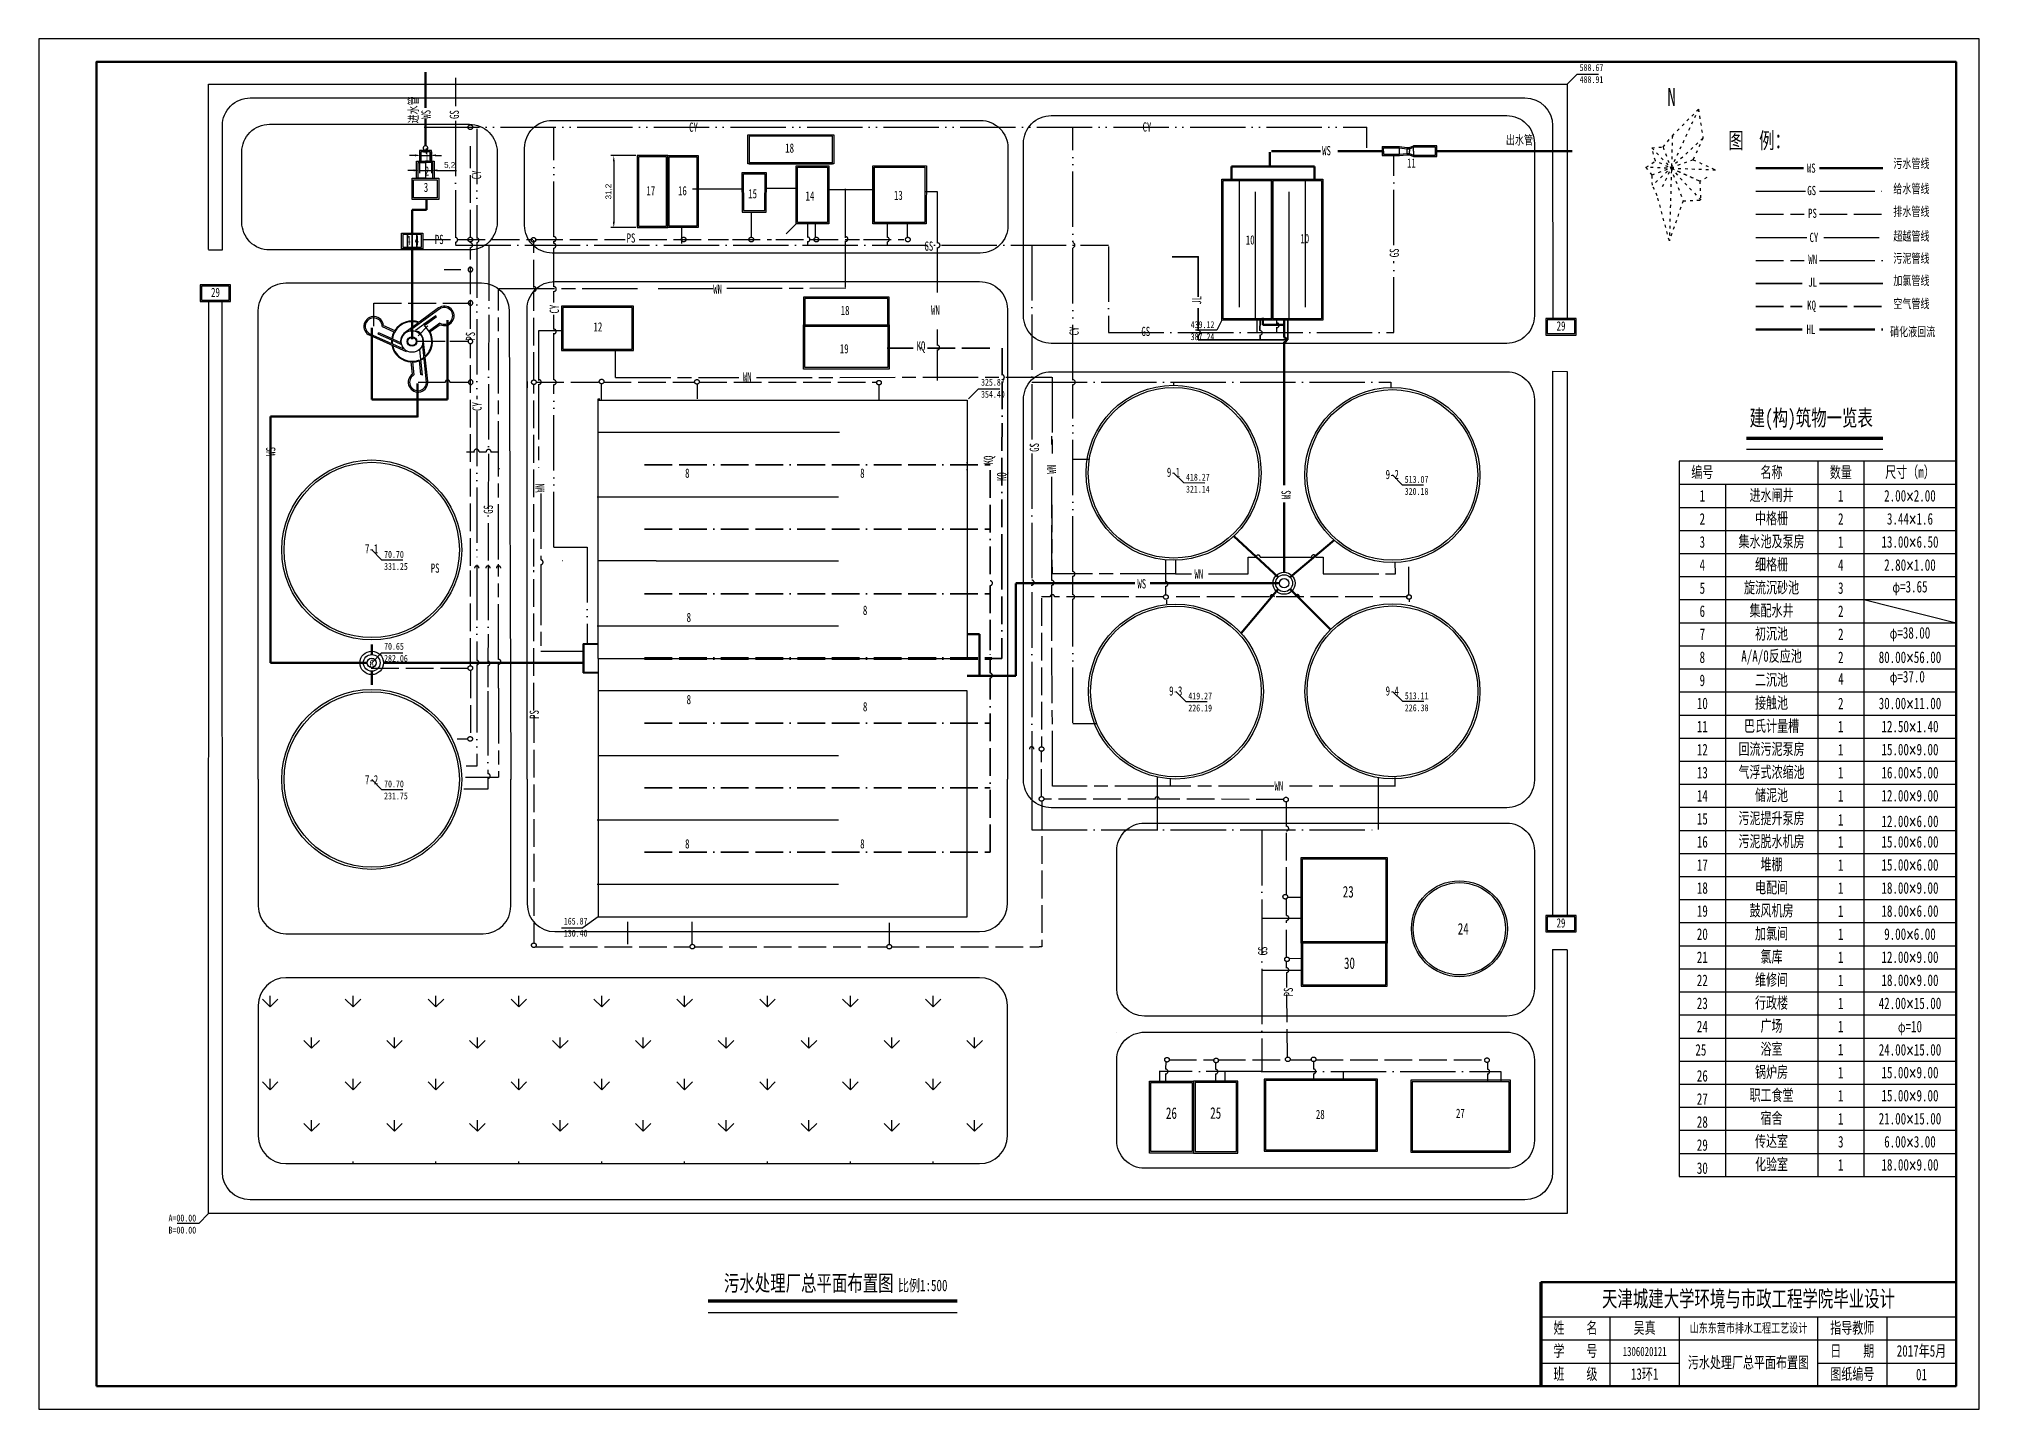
# Model space of a CAD drawing. Header units: millimetres. Extents: x 1678 to 6309, y 3797 to 4425.
# Drawn here: x 1678 to 2519, y 3831 to 4425 of the extents above; entities that cross this region are included whole.
import ezdxf
from ezdxf.enums import TextEntityAlignment as Align

# ---------------------------------------------------------------- set-up
doc = ezdxf.new("R2010")
doc.units = ezdxf.units.MM
for name, pattern in [('ACAD_ISO02W100', [15, 12, -3]), ('ACAD_ISO03W100', [30, 12, -18]), ('ACAD_ISO04W100', [30, 24, -3, 0, -3]), ('ACAD_ISO05W100', [33, 24, -3, 0, -3, 0, -3]), ('ACAD_ISO07W100', [3, 0, -3]), ('ACAD_ISO08W100', [36, 24, -3, 6, -3]), ('ACAD_ISO11W100', [33, 12, -3, 12, -3, 0, -3])]:
    doc.linetypes.add(name, pattern=pattern)
for name, color, linetype, lineweight in [('加氯线', 4, 'Continuous', 35), ('污水管线', 5, 'Continuous', 50), ('污泥管线', 40, 'ACAD_ISO08W100', 50), ('消化液回流', 1, 'ACAD_ISO08W100', 50), ('空气管', 6, 'ACAD_ISO07W100', 53), ('空气管线', 30, 'ACAD_ISO11W100', 35)]:
    doc.layers.add(name, color=color, linetype=linetype, lineweight=lineweight)
for name, color, linetype in [('厂区排水管线', 252, 'ACAD_ISO02W100'), ('厂区给水管', 150, 'ACAD_ISO04W100'), ('图框线和图表线', 7, 'Continuous'), ('坐标', 7, 'Continuous'), ('文字', 7, 'Continuous'), ('污水处理构筑物', 6, 'Continuous'), ('污泥处理构筑物', 3, 'Continuous'), ('绿地', 3, 'Continuous'), ('超越管线', 7, 'ACAD_ISO05W100'), ('辅助构筑物和建筑物', 1, 'Continuous')]:
    doc.layers.add(name, color=color, linetype=linetype)
doc.styles.add('52', font='', dxfattribs={"width": 0.7, "height": 5})
doc.styles.get("Standard").update_dxf_attribs({"font": 'arial.ttf'})
doc.styles.add('长仿宋', font='simfang.ttf', dxfattribs={"width": 0.7, "height": 4})
doc.styles.get('52').set_extended_font_data('FangSong_GB2312')
doc.dimstyles.new('ISO-25', dxfattribs={"dimtxt": 2.5, "dimasz": 2.5, "dimexe": 1.25, "dimexo": 0.625, "dimtad": 1, "dimtxsty": 'Standard', "dimcen": 2.5, "dimadec": 0, "dimazin": 0, "dimtfac": 1, "dimtmove": 0, "dimatfit": 3, "dimfxl": 1, "dimarcsym": 0})

msp = doc.modelspace()

# ---------------------------------------------------------------- texts
at = {"char_height": 4, "width": 6.60744, "attachment_point": 1, "rotation": 90, "style": '长仿宋'}
for insert in [(1843.625, 4390.199), (1776.352, 4244.063), (2216.431, 4225.295)]:
    msp.add_mtext('WS', dxfattribs=dict(at, insert=insert))
at = {"char_height": 4, "style": '长仿宋'}
for s, insert, width, attachment_point in [('WS', (2234.036, 4378.36), 6.60744, 1), ('硝化液回流', (2489.978, 4297.685), 23.38427, 5), ('WS', (2153.96, 4190.578), 6.60744, 1)]:
    msp.add_mtext(s, dxfattribs=dict(at, insert=insert, width=width, attachment_point=attachment_point))
at = {"layer": '图框线和图表线', "style": '52', "width": 0.7}
msp.add_text('N', height=7.7, dxfattribs=at).set_placement((2385.512, 4399.61), align=Align.MIDDLE)
at = {"layer": '坐标', "lineweight": -3, "char_height": 3, "style": '长仿宋'}
for s, insert, width, attachment_point in [('{\\fFangSong_GB2312|b0|i0|c134|p49;488.91}', (2345.626, 4408.66), 8.86058, 1), ('{\\fFangSong_GB2312|b0|i0|c134|p49;588.67}', (2345.626, 4413.881), 9.59897, 1), ('{\\fFangSong_GB2312|b0|i0|c134|p49;439.12}', (2187.342, 4299.378), 8.86058, 9), ('{\\fFangSong_GB2312|b0|i0|c134|p49;387.24}', (2187.342, 4294.156), 9.59897, 9), ('{\\fFangSong_GB2312|b0|i0|c134|p49;325.87}', (2086.194, 4277.478), 9.59897, 1), ('{\\fFangSong_GB2312|b0|i0|c134|p49;354.40}', (2086.194, 4272.257), 8.86058, 1), ('{\\fFangSong_GB2312|b0|i0|c134|p49;418.27}', (2175.026, 4233.281), 8.86058, 7), ('{\\fFangSong_GB2312|b0|i0|c134|p49;321.14}', (2175.026, 4228.059), 9.59897, 7), ('{\\fFangSong_GB2312|b0|i0|c134|p49;513.07}', (2269.83, 4232.315), 8.86058, 7), ('{\\fFangSong_GB2312|b0|i0|c134|p49;320.18}', (2269.83, 4227.093), 9.59897, 7), ('{\\fFangSong_GB2312|b0|i0|c134|p49;331.25}', (1827.464, 4194.581), 9.59897, 7), ('{\\fFangSong_GB2312|b0|i0|c134|p49;70.70}', (1827.464, 4199.803), 8.86058, 7), ('{\\fFangSong_GB2312|b0|i0|c134|p49;70.65}', (1827.464, 4163.007), 9.59897, 1), ('{\\fFangSong_GB2312|b0|i0|c134|p49;282.06}', (1827.464, 4157.785), 8.86058, 1), ('{\\fFangSong_GB2312|b0|i0|c134|p49;419.27}', (2176.029, 4138.429), 8.86058, 7), ('{\\fFangSong_GB2312|b0|i0|c134|p49;513.11}', (2269.872, 4138.519), 8.86058, 7), ('{\\fFangSong_GB2312|b0|i0|c134|p49;226.19}', (2176.029, 4133.208), 9.59897, 7), ('{\\fFangSong_GB2312|b0|i0|c134|p49;226.38}', (2269.872, 4133.298), 9.59897, 7), ('{\\fFangSong_GB2312|b0|i0|c134|p49;231.75}', (1827.464, 4095.104), 9.59897, 7), ('{\\fFangSong_GB2312|b0|i0|c134|p49;70.70}', (1827.464, 4100.325), 8.86058, 7), ('{\\fFangSong_GB2312|b0|i0|c134|p49;165.87}', (1905.365, 4043.886), 9.59897, 1), ('{\\fFangSong_GB2312|b0|i0|c134|p49;130.40}', (1905.365, 4038.664), 8.86058, 1), ('{\\fFangSong_GB2312|b0|i0|c134|p49;A=00.00}', (1746.035, 3912.138), 8.86058, 9), ('{\\fFangSong_GB2312|b0|i0|c134|p49;B=00.00}', (1746.035, 3906.916), 9.59897, 9)]:
    msp.add_mtext(s, dxfattribs=dict(at, insert=insert, width=width, attachment_point=attachment_point))
at = {"layer": '文字', "insert": (1838.129, 4388.121), "char_height": 4, "attachment_point": 1, "rotation": 90, "style": '长仿宋'}
msp.add_mtext('{\\fFangSong_GB2312|b0|i0|c134|p49;进水管}', dxfattribs=at)
at = {"layer": '文字', "char_height": 4, "width": 10.77679, "attachment_point": 1, "rotation": 90, "style": '长仿宋'}
for s, insert in [('GS', (1855.905, 4390.088)), ('CY', (1865.504, 4363.931)), ('GS', (2263.292, 4330.113)), ('CY', (1899.256, 4305.752)), ('JL', (2177.612, 4309.585)), ('PS', (1862.891, 4293.959)), ('CY', (2124.54, 4296.224)), ('CY', (1865.772, 4263.543)), ('GS', (2107.307, 4245.804)), ('KQ', (2087.39, 4240.338)), ('WN', (2114.749, 4236.306)), ('WN', (1892.955, 4228.222)), ('KQ', (2093.126, 4233.115)), ('GS', (1870.649, 4218.915)), ('PS', (1890.544, 4130.024)), ('GS', (2206.297, 4027.538)), ('PS', (2217.417, 4009.753))]:
    msp.add_mtext(s, dxfattribs=dict(at, insert=insert))
at = {"layer": '文字', "style": '长仿宋'}
for s, insert, char_height, width, attachment_point in [('CY', (1959.674, 4388.518), 4, 10.77679, 1), ('CY', (2156.202, 4388.62), 4, 10.77679, 1), ('图  例：', (2410.073, 4384.275), 7, 40.62448, 1), ('{\\fFangSong|b0|i0|c134|p49;\\W0.7;1}', (1845.097, 4375.794), 4, 0.98258, 1), ('2', (1845.097, 4369.499), 4, 0.98258, 1), ('11', (2270.823, 4372.959), 4, 0.98258, 1), ('WS', (2444.12, 4370.762), 4, 10.77679, 1), ('3', (1844.673, 4362.438), 4, 0.98258, 1), ('17', (1944.963, 4360.994), 4, 0.98258, 3), ('16', (1958.673, 4360.994), 4, 0.98258, 3), ('15', (1989.109, 4359.681), 4, 0.98258, 3), ('14', (2013.947, 4358.74), 4, 0.98258, 3), ('13', (2052.269, 4359.003), 4, 0.86181, 3), ('GS', (2444.299, 4361.073), 4, 10.77679, 1), ('PS', (2444.658, 4351.206), 4, 10.77679, 1), ('PS', (1849.455, 4339.86), 4, 10.77679, 1), ('PS', (1932.577, 4340.479), 4, 10.77679, 1), ('10', (2200.955, 4339.664), 4, 0.98258, 1), ('10', (2224.603, 4340.232), 4, 0.98258, 1), ('CY', (2445.275, 4340.728), 4, 10.77679, 1), ('4', (1837.079, 4339.463), 4, 0.98258, 1), ('4', (1840.699, 4339.522), 4, 0.98258, 1), ('GS', (2061.677, 4336.967), 4, 10.77679, 1), ('WN', (2444.756, 4331.215), 4, 10.77679, 1), ('WN', (1970.117, 4318.307), 4, 10.77679, 1), ('JL', (2444.72, 4321.365), 4, 10.77679, 1), ('18', (2025.363, 4305.031), 4, 0.98258, 7), ('WN', (2064.509, 4309.249), 4, 10.77679, 1), ('KQ', (2444.25, 4311.365), 4, 10.77679, 1), ('KQ', (2444.25, 4311.365), 4, 10.77679, 1), ('12', (1918.227, 4301.963), 4, 0.98258, 1), ('GS', (2155.69, 4299.997), 4, 10.77679, 1), ('19', (2024.999, 4288.426), 4, 0.98258, 7), ('KQ', (2058.249, 4293.681), 4, 10.77679, 1), ('WN', (1982.958, 4280.275), 4, 10.77679, 1), ('建(构)筑物一览表', (2419.296, 4264.046), 7, 75, 1), ('9-1', (2166.76, 4238.966), 4, 14.93945, 1), ('编号', (2398.817, 4236.722), 5, 20, 5), ('名称', (2428.817, 4236.722), 5, 40, 5), ('{\\fFangSong|b0|i0|c134|p49;\\W0.7;数量}', (2458.817, 4236.722), 5, 20, 5), ('尺寸（m）', (2488.817, 4236.722), 5, 40, 5), ('8', (1957.924, 4238.558), 4, 0.98258, 1), ('8', (2033.823, 4238.558), 4, 0.98258, 1), ('9-2', (2261.564, 4238), 4, 14.93945, 1), ('{\\fFangSong|b0|i0|c134|p49;\\W0.7;进水闸井}', (2428.817, 4226.722), 5, 40, 5), ('1', (2398.817, 4226.722), 5, 20, 5), ('{\\fFangSong|b0|i0|c134|p49;\\W0.7;1}', (2458.817, 4226.722), 5, 20, 5), ('2.00{\\Ftxt,gbcbig|c134;×}2.00', (2488.817, 4226.722), 5, 40, 5), ('中格栅', (2428.817, 4216.722), 5, 40, 5), ('3.44{\\Ftxt,gbcbig|c134;×}1.6', (2488.817, 4216.722), 5, 40, 5), ('7-1', (1819.194, 4205.754), 4, 14.93945, 1), ('3', (2398.817, 4206.722), 5, 20, 5), ('{\\fFangSong|b0|i0|c134|p49;\\W0.7;集水池及泵房}', (2428.817, 4206.722), 5, 40, 5), ('1', (2458.817, 4206.722), 5, 20, 5), ('13.00{\\Ftxt,gbcbig|c134;×}6.50', (2488.817, 4206.722), 5, 40, 5), ('PS', (1847.702, 4197.39), 4, 10.77679, 1), ('4', (2398.817, 4196.722), 5, 20, 5), ('{\\fFangSong|b0|i0|c134|p49;\\W0.7;细格栅}', (2428.817, 4196.722), 5, 40, 5), ('4', (2458.817, 4196.722), 5, 20, 5), ('2.80{\\Ftxt,gbcbig|c134;×}1.00', (2488.817, 4196.722), 5, 40, 5), ('WN', (2178.696, 4194.802), 4, 10.77679, 1), ('5', (2398.817, 4186.722), 5, 20, 5), ('旋流沉砂池', (2428.817, 4186.722), 5, 40, 5), ('3', (2458.817, 4186.722), 5, 20, 5), ('{\\H0.9167x;φ}=3.65', (2488.817, 4186.722), 5, 40, 5), ('集配水井', (2428.817, 4176.722), 5, 40, 5), ('8', (1958.596, 4176.02), 4, 0.98258, 1), ('8', (2035.003, 4179.142), 4, 0.98258, 1), ('6', (2398.817, 4176.722), 5, 20, 5), ('{\\fFangSong|b0|i0|c134|p49;\\W0.7;2}', (2458.817, 4176.722), 5, 20, 5), ('7', (2398.817, 4166.722), 5, 20, 5), ('{\\fFangSong|b0|i0|c134|p49;\\W0.7;初沉池}', (2428.817, 4166.722), 5, 40, 5), ('2', (2458.817, 4166.722), 5, 20, 5), ('{\\H0.9167x;φ}=38.00', (2488.817, 4166.722), 5, 40, 5), ('6', (1821.143, 4155.822), 4, 0.98258, 1), ('8', (2398.817, 4156.722), 5, 20, 5), ('{\\fFangSong|b0|i0|c134|p49;\\W0.7;A/A/0反应池}', (2428.817, 4156.722), 5, 40, 5), ('{\\fFangSong|b0|i0|c134|p49;\\W0.7;2}', (2458.817, 4156.722), 5, 20, 5), ('80.00{\\Ftxt,gbcbig|c134;×}56.00', (2488.817, 4156.722), 5, 40, 5), ('9', (2398.817, 4146.722), 5, 20, 5), ('{\\fFangSong|b0|i0|c134|p49;\\W0.7;二沉池}', (2428.817, 4146.722), 5, 40, 5), ('4', (2458.898, 4147.403), 5, 20, 5), ('{\\H0.9167x;φ\\H1.0909x;=37.0}', (2487.645, 4147.724), 5, 20, 5), ('8', (1958.596, 4136.379), 4, 0.98258, 7), ('9-3', (2167.726, 4144.162), 4, 14.93945, 1), ('9-4', (2261.564, 4144.162), 4, 14.93945, 1), ('10', (2398.817, 4136.722), 5, 20, 5), ('{\\fFangSong|b0|i0|c134|p49;\\W0.7;接触池}', (2428.817, 4136.722), 5, 40, 5), ('{\\fFangSong|b0|i0|c134|p49;\\W0.7;2}', (2458.817, 4136.722), 5, 20, 5), ('30.00{\\Ftxt,gbcbig|c134;×}11.00', (2488.817, 4136.722), 5, 40, 5), ('8', (2035.003, 4133.256), 4, 0.98258, 7), ('{\\fFangSong|b0|i0|c134|p49;\\W0.7;巴氏计量槽}', (2428.817, 4126.722), 5, 40, 5), ('11', (2398.817, 4126.722), 5, 20, 5), ('{\\fFangSong|b0|i0|c134|p49;\\W0.7;1}', (2458.817, 4126.722), 5, 20, 5), ('12.50{\\Ftxt,gbcbig|c134;×}1.40', (2488.817, 4126.722), 5, 40, 5), ('12', (2398.817, 4116.722), 5, 20, 5), ('{\\fFangSong|b0|i0|c134|p49;\\W0.7;回流污泥泵房}', (2428.817, 4116.722), 5, 40, 5), ('{\\fFangSong|b0|i0|c134|p49;\\W0.7;1}', (2458.817, 4116.722), 5, 20, 5), ('15.00{\\Ftxt,gbcbig|c134;×}9.00', (2488.817, 4116.722), 5, 40, 5), ('7-2', (1819.194, 4105.673), 4, 14.93945, 1), ('13', (2398.817, 4106.722), 5, 20, 5), ('{\\fFangSong_GB2312|b0|i0|c134|p49;气浮式浓缩池}', (2428.817, 4106.722), 5, 40, 5), ('1', (2458.817, 4106.722), 5, 20, 5), ('16.00{\\Ftxt,gbcbig|c134;×}5.00', (2488.817, 4106.722), 5, 40, 5), ('WN', (2213.382, 4102.948), 4, 10.77679, 1), ('14', (2398.817, 4096.722), 5, 20, 5), ('{\\fFangSong_GB2312|b0|i0|c134|p49;储泥池}', (2428.817, 4096.722), 5, 40, 5), ('{\\fFangSong|b0|i0|c134|p49;\\W0.7;1}', (2458.817, 4096.722), 5, 20, 5), ('12.00{\\Ftxt,gbcbig|c134;×}9.00', (2488.817, 4096.722), 5, 40, 5), ('15', (2398.817, 4086.722), 5, 20, 5), ('{\\fFangSong_GB2312|b0|i0|c134|p49;污泥提升泵房}', (2428.817, 4086.704), 5, 40, 5), ('1', (2458.808, 4086.322), 5, 20, 5), ('12.00{\\Ftxt,gbcbig|c134;×}6.00', (2488.817, 4085.618), 5, 40, 5), ('16', (2398.817, 4076.722), 5, 20, 5), ('{\\fFangSong_GB2312|b0|i0|c134|p49;污泥脱水机房}', (2428.817, 4076.722), 5, 40, 5), ('{\\fFangSong|b0|i0|c134|p49;\\W0.7;1}', (2458.817, 4076.722), 5, 20, 5), ('15.00{\\Ftxt,gbcbig|c134;×}6.00', (2488.817, 4076.722), 5, 40, 5), ('8', (1957.924, 4073.84), 4, 0.98258, 7), ('8', (2033.823, 4073.84), 4, 0.98258, 7), ('17', (2398.817, 4066.722), 5, 20, 5), ('{\\fFangSong|b0|i0|c134|p49;\\W0.7;堆棚}', (2428.817, 4066.722), 5, 40, 5), ('{\\fFangSong|b0|i0|c134|p49;\\W0.7;1}', (2458.817, 4066.722), 5, 20, 5), ('15.00{\\Ftxt,gbcbig|c134;×}6.00', (2488.817, 4066.722), 5, 40, 5), ('23', (2245.355, 4055.085), 5, 20, 5), ('18', (2398.817, 4056.722), 5, 20, 5), ('{\\fFangSong_GB2312|b0|i0|c134|p49;电配间}', (2428.817, 4056.722), 5, 40, 5), ('{\\fFangSong|b0|i0|c134|p49;\\W0.7;1}', (2458.817, 4056.722), 5, 20, 5), ('18.00{\\Ftxt,gbcbig|c134;×}9.00', (2488.817, 4056.722), 5, 40, 5), ('19', (2398.817, 4046.722), 5, 20, 5), ('{\\fFangSong_GB2312|b0|i0|c134|p49;鼓风机房}', (2428.817, 4046.722), 5, 40, 5), ('{\\fFangSong|b0|i0|c134|p49;\\W0.7;1}', (2458.817, 4046.722), 5, 20, 5), ('18.00{\\Ftxt,gbcbig|c134;×}6.00', (2488.817, 4046.722), 5, 40, 5), ('24', (2295.198, 4039.051), 5, 20, 5), ('20', (2398.817, 4036.722), 5, 20, 5), ('{\\fFangSong|b0|i0|c134|p49;\\W0.7;加氯间}', (2428.817, 4036.722), 5, 40, 5), ('{\\fFangSong|b0|i0|c134|p49;\\W0.7;1}', (2458.817, 4036.722), 5, 20, 5), ('9.00{\\Ftxt,gbcbig|c134;×}6.00', (2488.817, 4036.722), 5, 40, 5), ('21', (2398.817, 4026.722), 5, 20, 5), ('{\\fFangSong|b0|i0|c134|p49;\\W0.7;氯库}', (2428.817, 4026.722), 5, 40, 5), ('{\\fFangSong|b0|i0|c134|p49;\\W0.7;1}', (2458.817, 4026.722), 5, 20, 5), ('12.00{\\Ftxt,gbcbig|c134;×}9.00', (2488.817, 4026.722), 5, 40, 5), ('30', (2243.505, 4026.67), 5, 0.98258, 1), ('{\\fFangSong|b0|i0|c134|p49;\\W0.7;维修间}', (2428.817, 4016.722), 5, 40, 5), ('22', (2398.817, 4016.722), 5, 20, 5), ('{\\fFangSong|b0|i0|c134|p49;\\W0.7;1}', (2458.817, 4016.722), 5, 20, 5), ('18.00{\\Ftxt,gbcbig|c134;×}9.00', (2488.817, 4016.722), 5, 40, 5), ('23', (2398.817, 4006.722), 5, 20, 5), ('{\\fFangSong|b0|i0|c134|p49;\\W0.7;行政楼}', (2428.817, 4006.722), 5, 40, 5), ('{\\fFangSong|b0|i0|c134|p49;\\W0.7;1}', (2458.817, 4006.722), 5, 20, 5), ('42.00{\\Ftxt,gbcbig|c134;×}15.00', (2488.817, 4006.722), 5, 40, 5), ('24', (2398.817, 3996.722), 5, 20, 5), ('{\\fFangSong_GB2312|b0|i0|c134|p49;广场}', (2428.817, 3996.722), 5, 40, 5), ('{\\fFangSong|b0|i0|c134|p49;\\W0.7;1}', (2458.817, 3996.722), 5, 20, 5), ('{\\H0.9167x;φ}=10', (2488.817, 3996.074), 5, 40, 5), ('25', (2398.171, 3986.553), 5, 20, 5), ('{\\fFangSong_GB2312|b0|i0|c134|p49;浴室}', (2428.817, 3986.722), 5, 40, 5), ('{\\fFangSong|b0|i0|c134|p49;\\W0.7;1}', (2458.817, 3986.722), 5, 20, 5), ('24.00{\\Ftxt,gbcbig|c134;×}15.00', (2488.817, 3986.58), 5, 40, 5), ('{\\fFangSong_GB2312|b0|i0|c134|p49;锅炉房}', (2428.817, 3976.722), 5, 40, 5), ('{\\fFangSong|b0|i0|c134|p49;\\W0.7;1}', (2458.817, 3976.722), 5, 20, 5), ('15.00{\\Ftxt,gbcbig|c134;×}9.00', (2488.817, 3976.722), 5, 40, 5), ('26', (2398.817, 3975.289), 5, 20, 5), ('{\\fFangSong_GB2312|b0|i0|c134|p49;职工食堂}', (2428.817, 3966.722), 5, 40, 5), ('26', (2166.336, 3961.667), 5, 0.98258, 1), ('25', (2185.536, 3961.711), 5, 1.29371, 1), ('{\\fFangSong|b0|i0|c134|p49;\\W0.7;1}', (2458.817, 3966.722), 5, 20, 5), ('15.00{\\Ftxt,gbcbig|c134;×}9.00', (2488.817, 3966.722), 5, 40, 5), ('28', (2231.318, 3960.599), 4, 0.98258, 1), ('27', (2292.052, 3961.107), 4, 0.98258, 1), ('28', (2398.817, 3955.289), 5, 20, 5), ('{\\fFangSong_GB2312|b0|i0|c134|p49;宿舍}', (2428.817, 3956.722), 5, 40, 5), ('{\\fFangSong|b0|i0|c134|p49;\\W0.7;1}', (2458.817, 3956.722), 5, 20, 5), ('21.00{\\Ftxt,gbcbig|c134;×}15.00', (2488.817, 3956.722), 5, 40, 5), ('29', (2398.817, 3945.289), 5, 20, 5), ('{\\fFangSong|b0|i0|c134|p49;\\W0.7;传达室}', (2428.817, 3946.722), 5, 40, 5), ('3', (2458.817, 3946.722), 5, 20, 5), ('6.00{\\Ftxt,gbcbig|c134;×}3.00', (2488.817, 3946.722), 5, 40, 5), ('30', (2398.817, 3935.289), 5, 20, 5), ('{\\fFangSong|b0|i0|c134|p49;\\W0.7;化验室}', (2428.817, 3936.722), 5, 40, 5), ('{\\fFangSong|b0|i0|c134|p49;\\W0.7;1}', (2458.817, 3936.722), 5, 20, 5), ('18.00{\\Ftxt,gbcbig|c134;×}9.00', (2488.817, 3936.722), 5, 40, 5), ('{\\fFangSong_GB2312|b0|i0|c134|p49;\\H1.75x;污水处理厂总平面布置图\\H0.5714x; \\H1.25x;比例1:500}', (2023.213, 3885.089), 4, 116.76622, 5), ('{\\fFangSong_GB2312|b0|i0|c134|p49;天津城建大学环境与市政工程学院毕业设计}', (2418.817, 3878.328), 7, 180, 5), ('{\\fFangSong_GB2312|b0|i0|c134|p49;姓    名}', (2343.817, 3865.828), 5, 30, 5), ('吴真', (2373.817, 3865.828), 5, 30, 5), ('山东东营市排水工程工艺设计', (2418.817, 3865.828), 4, 60, 5), ('{\\fFangSong_GB2312|b0|i0|c134|p49;指导教师}', (2463.817, 3865.828), 5, 30, 5), ('{\\fFangSong_GB2312|b0|i0|c134|p49;学    号}', (2343.817, 3855.828), 5, 30, 5), ('{\\fFangSong_GB2312|b0|i0|c134|p49;\\H0.8x;1306020121}', (2373.817, 3855.828), 5, 30, 5), ('{\\fFangSong_GB2312|b0|i0|c134|p49;污水处理厂总平面布置图}', (2418.817, 3850.828), 5, 60, 5), ('{\\fFangSong_GB2312|b0|i0|c134|p49;日    期}', (2463.817, 3855.828), 5, 30, 5), ('{\\fFangSong_GB2312|b0|i0|c134|p49;2017}年{\\fFangSong_GB2312|b0|i0|c134|p49;5}月', (2493.817, 3855.828), 5, 30, 5), ('{\\fFangSong_GB2312|b0|i0|c134|p49;班    级}', (2343.817, 3845.828), 5, 30, 5), ('{\\fFangSong_GB2312|b0|i0|c134|p49;13}环{\\fFangSong_GB2312|b0|i0|c134|p49;1}', (2373.817, 3845.828), 5, 30, 5), ('{\\fFangSong_GB2312|b0|i0|c134|p49;图纸编号}', (2463.817, 3845.828), 5, 30, 5), ('{\\fFangSong_GB2312|b1|i0|c134|p49;01}', (2493.817, 3845.828), 5, 30, 5)]:
    msp.add_mtext(s, dxfattribs=dict(at, insert=insert, char_height=char_height, width=width, attachment_point=attachment_point))
at = {"layer": '文字', "char_height": 4, "attachment_point": 1, "style": '长仿宋'}
for s, insert in [('出水管', (2313.658, 4383.011)), ('污水管线', (2481.599, 4372.804)), ('给水管线', (2481.599, 4361.897)), ('排水管线', (2481.599, 4352.004)), ('超越管线', (2481.599, 4341.351)), ('污泥管线', (2481.599, 4331.712)), ('加氯管线', (2481.599, 4322.074)), ('空气管线', (2481.599, 4312.074))]:
    msp.add_mtext(s, dxfattribs=dict(at, insert=insert))
at = {"layer": '文字', "char_height": 5, "width": 20, "attachment_point": 5}
for s, insert in [('{\\fFangSong|b0|i0|c134|p49;\\W0.7;2}', (2398.817, 4216.722)), ('{\\fFangSong|b0|i0|c134|p49;\\W0.7;27}', (2398.817, 3965.289))]:
    msp.add_mtext(s, dxfattribs=dict(at, insert=insert))
at = {"layer": '污水处理构筑物', "color": 0, "lineweight": -3, "insert": (2001.33, 4375.383), "char_height": 4, "width": 0.98258, "attachment_point": 7, "style": '长仿宋'}
msp.add_mtext('18', dxfattribs=at)
at = {"layer": '污水管线', "color": 0, "lineweight": 50, "insert": (2458.817, 4216.722), "char_height": 5, "width": 20, "attachment_point": 5, "style": '长仿宋'}
msp.add_mtext('2', dxfattribs=at)
at = {"layer": '消化液回流', "insert": (2445.883, 4298.927), "char_height": 4, "width": 7.51245, "attachment_point": 5, "style": '长仿宋'}
msp.add_mtext('HL', dxfattribs=at)
at = {"layer": '超越管线', "char_height": 4, "width": 6, "attachment_point": 5, "style": '长仿宋'}
for insert in [(1754.389, 4314.893), (2337.583, 4300.345), (2337.558, 4041.595)]:
    msp.add_mtext('29', dxfattribs=dict(at, insert=insert))

# ---------------------------------------------------------------- blocks, each defined once
blk = doc.blocks.new('旋流沉沙池')
at = {"layer": '污水处理构筑物', "color": 6, "lineweight": -2}
for p, q in [((40.43, -408.89), (36.3, -425.64)), ((40.43, -408.89), (36.3, -425.64)), ((41.1, -408.74), (38.56, -418.86)), ((41.1, -408.74), (38.56, -418.86)), ((38.47, -419.2), (37.25, -424.07)), ((38.47, -419.2), (37.25, -424.07)), ((40.02, -418.88), (39.04, -422.81)), ((40.02, -418.88), (39.04, -422.81)), ((42.19, -412.69), (39.69, -422.58)), ((42.19, -412.69), (39.69, -422.58)), ((41.7, -412.19), (40.1, -418.57)), ((41.7, -412.19), (40.1, -418.57)), ((41.7, -412.19), (40.1, -418.57)), ((41.7, -412.19), (40.1, -418.57)), ((42.19, -412.69), (40.72, -418.53)), ((42.19, -412.69), (40.72, -418.53)), ((42.19, -412.69), (41.7, -412.19)), ((42.19, -412.69), (41.7, -412.19)), ((45.11, -413.52), (43.73, -418.97)), ((45.11, -413.52), (43.73, -418.97)), ((45.6, -414.03), (44.3, -419.18)), ((45.6, -414.03), (44.3, -419.18)), ((27.06, -430.08), (32.17, -428.63)), ((27.06, -430.08), (32.17, -428.63)), ((49.44, -428.69), (44.82, -424.25)), ((49.44, -428.69), (44.82, -424.25)), ((57.06, -436.86), (45.7, -425.86)), ((57.06, -436.86), (45.7, -425.86)), ((53.77, -435.65), (45.91, -428.04)), ((53.77, -435.65), (45.91, -428.04)), ((24.72, -436.62), (39.93, -432.28)), ((25.19, -437.13), (35.26, -434.21)), ((26.86, -430.76), (32.27, -429.22)), ((26.86, -430.76), (32.27, -429.22)), ((27.41, -434.38), (37.94, -431.37)), ((27.41, -434.38), (33.74, -432.57)), ((27.41, -434.38), (33.74, -432.57)), ((27.41, -434.38), (27.61, -433.7)), ((27.41, -434.38), (27.61, -433.7)), ((27.61, -433.7), (33.4, -432.05)), ((27.61, -433.7), (33.4, -432.05)), ((27.61, -433.7), (33.4, -432.05)), ((27.61, -433.7), (33.4, -432.05)), ((35.61, -434.11), (41.77, -432.33)), ((50.23, -438.11), (46.42, -434.41)), ((50.91, -437.94), (46.88, -434.02)), ((53.09, -435.83), (48.77, -431.63)), ((53.77, -435.65), (49.04, -431.08)), ((53.77, -435.65), (49.04, -431.08)), ((57.26, -436.21), (49.7, -428.94)), ((57.26, -436.21), (49.7, -428.94))]:
    blk.add_line(p, q, dxfattribs=at)
for radius in [4.69, 4.69, 2.09, 1.8]:
    blk.add_circle((40.96, -427.41), radius, dxfattribs=at)
for centre, radius, start, end in [((44.55, -409.91), 4.25, 284.23498, 166.04973), ((44.55, -409.91), 4.25, 284.23498, 166.04973), ((44.55, -409.91), 3.65, 278.75786, 165.92911), ((44.55, -409.91), 3.65, 278.75786, 165.92911), ((40.96, -427.41), 8.88, 110.04889, 187.92224), ((40.96, -427.41), 8.58, 111.40303, 212.14713), ((40.96, -427.41), 8.58, 96.28761, 106.85297), ((40.96, -427.41), 8.58, 96.28761, 106.85297), ((40.96, -427.41), 8.58, 103.44443, 106.85297), ((40.96, -427.41), 8.58, 103.44443, 106.85297), ((40.96, -427.41), 8.88, 95.57259, 105.70284), ((40.96, -427.41), 8.88, 95.57259, 105.70284), ((40.96, -427.41), 8.88, 102.44291, 105.70284), ((40.96, -427.41), 8.88, 102.44291, 105.70284), ((40.96, -427.41), 8.58, 96.28761, 101.25633), ((40.96, -427.41), 8.58, 96.28761, 101.25633), ((40.96, -427.41), 8.88, 95.57259, 100.34196), ((40.96, -427.41), 8.88, 95.57259, 100.34196), ((40.96, -427.41), 8.58, 351.31569, 92.14713), ((40.96, -427.41), 8.58, 351.40303, 92.14713), ((40.96, -427.41), 8.58, 351.31569, 92.14713), ((40.96, -427.41), 8.58, 351.40303, 92.14713), ((40.96, -427.41), 8.88, 89.95852, 91.58287), ((40.96, -427.41), 8.88, 71.81056, 91.58287), ((40.96, -427.41), 8.88, 89.95852, 91.58287), ((40.96, -427.41), 8.88, 71.81056, 91.58287), ((40.96, -427.41), 8.88, 71.81056, 87.97331), ((40.96, -427.41), 8.88, 71.81056, 87.97331), ((40.96, -427.41), 8.88, 349.96116, 67.92224), ((40.96, -427.41), 8.88, 350.04889, 67.92224), ((40.96, -427.41), 8.88, 349.96116, 67.92224), ((40.96, -427.41), 8.88, 350.04889, 67.92224), ((24.01, -433.04), 4.25, 44.23498, 286.04973), ((40.96, -427.41), 4.99, 39.30579, 104.71969), ((40.96, -427.41), 4.99, 39.30579, 104.71969), ((40.96, -427.41), 4.99, 39.30579, 104.71969), ((40.96, -427.41), 4.99, 39.30579, 104.71969), ((40.96, -427.41), 4.99, 279.30579, 344.71969), ((24.01, -433.04), 3.65, 38.75786, 285.92911), ((24.01, -433.04), 3.65, 38.75786, 285.92911), ((40.96, -427.41), 8.88, 191.81056, 207.97331), ((40.96, -427.41), 8.88, 191.81056, 211.58287), ((40.96, -427.41), 8.88, 191.81056, 207.97331), ((40.96, -427.41), 8.88, 191.81056, 211.58287), ((40.96, -427.41), 8.88, 209.95852, 211.58287), ((40.96, -427.41), 8.88, 209.95852, 211.58287), ((40.96, -427.41), 8.88, 215.57259, 225.70284), ((40.96, -427.41), 8.58, 216.28761, 226.85297), ((40.96, -427.41), 8.88, 230.04889, 307.92224), ((40.96, -427.41), 8.58, 231.40303, 332.14713), ((54.32, -439.26), 4.25, 164.23498, 46.04973), ((54.32, -439.26), 3.65, 158.75786, 45.92911), ((54.32, -439.26), 3.65, 98.58812, 109.65776), ((54.32, -439.26), 3.65, 98.58812, 109.65776)]:
    blk.add_arc(centre, radius, start, end, dxfattribs=at)
blk = doc.blocks.new('4')
at = {"layer": '厂区排水管线', "lineweight": -2}
blk.add_circle((0, 0), 1, dxfattribs=at)
blk = doc.blocks.new('*D4')
at = {"color": 0, "lineweight": -2, "transparency": 16777216}
for p, q in [((1936.58, 4374.21), (1925.77, 4374.21)), ((1927.02, 4371.71), (1927.02, 4345.51)), ((1936.58, 4343.01), (1925.77, 4343.01))]:
    blk.add_line(p, q, dxfattribs=at)
at = {"color": 0, "transparency": 16777216}
for points in [[(1926.61, 4371.71), (1927.44, 4371.71), (1927.02, 4374.21)], [(1926.61, 4345.51), (1927.44, 4345.51), (1927.02, 4343.01)]]:
    blk.add_solid(points, dxfattribs=at)
at = {"layer": 'Defpoints', "color": 0, "transparency": 16777216}
for p in [(1937.21, 4374.21), (1927.02, 4343.01), (1937.21, 4343.01)]:
    blk.add_point(p, dxfattribs=at)
at = {"color": 0, "lineweight": -3, "transparency": 16777216, "insert": (1924.9, 4358.61), "char_height": 2.5, "attachment_point": 5, "rotation": 90}
blk.add_mtext('31,2', dxfattribs=at)
blk = doc.blocks.new('*D5')
at = {"color": 0, "lineweight": -2, "transparency": 16777216}
for p, q in [((1840.92, 4374.31), (1838.42, 4374.31)), ((1843.42, 4375.21), (1843.42, 4373.06)), ((1843.42, 4374.31), (1847.42, 4374.31)), ((1847.42, 4375.21), (1847.42, 4373.06)), ((1849.92, 4374.31), (1852.42, 4374.31))]:
    blk.add_line(p, q, dxfattribs=at)
at = {"color": 0, "transparency": 16777216}
for points in [[(1840.92, 4374.73), (1840.92, 4373.89), (1843.42, 4374.31)], [(1849.92, 4374.73), (1849.92, 4373.89), (1847.42, 4374.31)]]:
    blk.add_solid(points, dxfattribs=at)
at = {"layer": 'Defpoints', "color": 0, "transparency": 16777216}
for p in [(1843.42, 4375.84), (1847.42, 4375.84), (1847.42, 4374.31)]:
    blk.add_point(p, dxfattribs=at)
at = {"color": 0, "lineweight": -3, "transparency": 16777216, "insert": (1845.42, 4376.19), "char_height": 2.5, "attachment_point": 5}
blk.add_mtext('4', dxfattribs=at)
blk = doc.blocks.new('*D6')
at = {"color": 0, "lineweight": -2, "transparency": 16777216}
for p, q in [((1842.82, 4375.81), (1842.82, 4366.55)), ((1848.02, 4375.81), (1848.02, 4366.55)), ((1840.32, 4367.8), (1837.82, 4367.8)), ((1842.82, 4367.8), (1848.02, 4367.8)), ((1850.52, 4367.8), (1858.8, 4367.8))]:
    blk.add_line(p, q, dxfattribs=at)
at = {"color": 0, "transparency": 16777216}
for points in [[(1840.32, 4368.21), (1840.32, 4367.38), (1842.82, 4367.8)], [(1850.52, 4368.21), (1850.52, 4367.38), (1848.02, 4367.8)]]:
    blk.add_solid(points, dxfattribs=at)
at = {"layer": 'Defpoints', "color": 0, "transparency": 16777216}
for p in [(1842.82, 4376.44), (1848.02, 4376.44), (1848.02, 4367.8)]:
    blk.add_point(p, dxfattribs=at)
at = {"color": 0, "lineweight": -3, "transparency": 16777216, "insert": (1855.91, 4369.93), "char_height": 2.5, "attachment_point": 5}
blk.add_mtext('5,2', dxfattribs=at)

# ---------------------------------------------------------------- dimensions: what is measured, and where the dimension line sits
at = {"lineweight": -3}
for base, p1, p2, picture, middle in [((1848.021, 4367.798), (1842.821, 4376.438), (1848.021, 4376.438), '*D6', (1855.909, 4369.925)), ((1847.421, 4374.311), (1843.421, 4375.838), (1847.421, 4375.838), '*D5', (1845.421, 4376.186))]:
    dim = msp.add_linear_dim(base=base, p1=p1, p2=p2, dimstyle='ISO-25', dxfattribs=at)
    dim.commit()
    dim.dimension.update_dxf_attribs({"geometry": picture, "text_midpoint": middle})
dim = msp.add_linear_dim(base=(1927.024, 4343.013), p1=(1937.206, 4374.213), p2=(1937.206, 4343.013), angle=90, dimstyle='ISO-25', dxfattribs=at)
dim.commit()
dim.dimension.update_dxf_attribs({"geometry": '*D4', "text_midpoint": (1924.897, 4358.613)})

# ---------------------------------------------------------------- hatches: boundary and pattern name
at = {"layer": '绿地'}
h = msp.add_hatch(dxfattribs=at)
h.set_pattern_fill('GRASS', color=256)
h.paths.add_polyline_path([(1784.953, 4017.871, 0.4142136), (1772.953, 4005.871), (1772.953, 3949.273, 0.4142136), (1784.953, 3937.273), (2085.595, 3937.273, 0.4142136), (2097.595, 3949.273), (2097.595, 4005.871, 0.4142136), (2085.595, 4017.871)])

# ---------------------------------------------------------------- linework, layer by layer
for p, q in [((1945.372, 4128.199), (1944.772, 4128.199)), ((1920.279, 4044.199), (1913.543, 4039.521))]:
    msp.add_line(p, q)
for centre, radius in [((1822.101, 4203.261), 39), ((1822.101, 4203.261), 38), ((1822.101, 4103.783), 39), ((1822.101, 4103.783), 38)]:
    msp.add_circle(centre, radius)
at = {"layer": '加氯线'}
for p, q in [((2169.051, 4330.325), (2180.488, 4330.325)), ((2180.318, 4330.495), (2180.318, 4312.992)), ((2422.046, 4318.757), (2442.146, 4318.757)), ((2449.546, 4318.757), (2477.046, 4318.757)), ((2180.318, 4308.059), (2180.318, 4298.299)), ((2207.119, 4302.52), (2207.073, 4298.359)), ((2219.24, 4294.333), (2219.24, 4302.691)), ((2180.318, 4294.333), (2219.24, 4294.333)), ((2180.37, 4296.616), (2180.37, 4294.331)), ((2207.119, 4296.418), (2207.119, 4294.503))]:
    msp.add_line(p, q, dxfattribs=at)
at = {"layer": '加氯线', "lineweight": 30}
for centre in [(2180.308, 4297.5), (2207.105, 4297.368)]:
    msp.add_arc(centre, 1, 270, 90, dxfattribs=at)
at = {"layer": '厂区排水管线', "lineweight": -3}
for p, q in [((1864.855, 4338.73), (1864.855, 4378.224)), ((1986.634, 4349.735), (1986.634, 4338.801)), ((2014.248, 4344.784), (2014.248, 4338.845)), ((2054.217, 4344.632), (2054.217, 4338.834)), ((1864.855, 4336.396), (1864.855, 4336.797)), ((1864.855, 4299.135), (1864.855, 4334.396)), ((1822.97, 4307.368), (1822.97, 4310.282)), ((1822.97, 4310.242), (1864.906, 4310.242)), ((1822.97, 4300.236), (1822.97, 4307.368)), ((1853.962, 4293.616), (1839.578, 4293.627)), ((1863.9, 4293.618), (1855.959, 4293.6)), ((1864.855, 4196.399), (1864.855, 4292.924)), ((1842.194, 4275.96), (1854.093, 4275.96)), ((1855.983, 4275.96), (1864.009, 4275.96)), ((2166.242, 4189.452), (2166.242, 4199.03)), ((2271.637, 4183.895), (2271.637, 4198.603)), ((1864.855, 4153.061), (1864.855, 4194.399)), ((2116.189, 4182.989), (2112.429, 4182.989)), ((2165.234, 4182.989), (2118.041, 4182.989)), ((2166.242, 4183.833), (2166.262, 4187.572)), ((2166.558, 4181.455), (2166.558, 4179.855)), ((2271.04, 4182.989), (2170.717, 4182.989)), ((2271.91, 4180.752), (2271.91, 4181.82)), ((1863.855, 4151.841), (1821.547, 4151.829)), ((1864.855, 4151.061), (1864.855, 4122.369)), ((1863.777, 4121.282), (1859.171, 4121.282)), ((2112.456, 4096.305), (2112.451, 4116.324)), ((2161.787, 4095.201), (2113.465, 4095.238)), ((2217.39, 4095.158), (2163.144, 4095.2)), ((2218.571, 4083.392), (2218.569, 4094.062)), ((2218.576, 4053.71), (2218.571, 4081.491)), ((2218.578, 4044.762), (2218.576, 4052.163)), ((2224.917, 4052.667), (2218.827, 4052.667)), ((2218.619, 4026.587), (2218.615, 4042.702)), ((2218.647, 4021.984), (2218.62, 4025.075)), ((2218.985, 3983.608), (2218.664, 4020.11)), ((2225.101, 4026.115), (2220.001, 4026.098)), ((2166.22, 3981.47), (2166.206, 3978.188)), ((2167.635, 3982.229), (2187.331, 3982.229)), ((2187.832, 3982.064), (2187.832, 3982.044)), ((2187.832, 3981.194), (2187.832, 3978.056)), ((2188.862, 3982.229), (2218.332, 3982.229)), ((2220.181, 3982.249), (2229.479, 3982.247)), ((2230.253, 3981.459), (2230.27, 3978.243)), ((2231.113, 3982.247), (2304.386, 3982.232)), ((2305.653, 3981.139), (2305.646, 3978.095)), ((2166.198, 3976.302), (2166.186, 3973.329)), ((2187.832, 3976.258), (2187.832, 3973.329)), ((2230.281, 3976.237), (2230.292, 3974.161)), ((2305.642, 3976.182), (2305.664, 3973.211))]:
    msp.add_line(p, q, dxfattribs=at)
at = {"layer": '厂区排水管线'}
for p, q in [((2422.046, 4348.757), (2443.018, 4348.757)), ((2449.546, 4348.757), (2477.046, 4348.757)), ((1844.218, 4337.79), (1891.975, 4337.805)), ((1892.397, 4317.057), (1892.396, 4337.519)), ((1892.962, 4337.796), (1931.982, 4337.813)), ((1937.962, 4337.816), (1976.707, 4337.833)), ((1978.441, 4337.833), (1995.382, 4337.839)), ((1997.257, 4337.839), (2033.591, 4337.85)), ((2035.274, 4337.851), (2052.666, 4337.856)), ((1892.398, 4276.934), (1892.39, 4315.353)), ((1892.399, 4196.101), (1892.398, 4275.018)), ((1893.38, 4275.979), (1920.778, 4275.967)), ((1921.613, 4275.334), (1921.622, 4269.632)), ((1922.606, 4275.979), (1961.846, 4275.979)), ((1963.221, 4275.105), (1963.221, 4268.729)), ((1964.076, 4275.979), (2040.978, 4275.979)), ((2041.937, 4274.77), (2041.895, 4268.277)), ((1921.622, 4269.632), (1921.622, 4268.47)), ((1892.4, 4133.677), (1892.399, 4194.504)), ((2112.416, 4182.38), (2112.418, 4117.953)), ((1892.3, 4131.621), (1892.3, 4032.914)), ((2112.519, 4094.256), (2112.519, 4031.272)), ((1932.959, 4042.021), (1932.984, 4032.46)), ((1960.866, 4042.021), (1960.889, 4032.277)), ((2046.426, 4041.654), (2046.44, 4032.283)), ((1893.032, 4031.266), (1960.142, 4031.269)), ((1962.076, 4031.273), (2045.433, 4031.276)), ((2047.411, 4031.274), (2111.416, 4031.272)), ((2112.519, 4031.272), (2111.416, 4031.272))]:
    msp.add_line(p, q, dxfattribs=at)
at = {"layer": '厂区排水管线', "color": 0, "linetype": 'ACAD_ISO05W100', "lineweight": -3}
for p, q in [((1853.571, 4324.887), (1860.724, 4324.887)), ((2080.232, 4268.199), (2080.232, 4212.199)), ((2080.232, 4268.199), (2080.232, 4240.199)), ((1901.016, 4204.499), (1915.457, 4204.499)), ((1915.457, 4204.499), (1915.457, 4162.631)), ((1867.631, 4148.103), (1867.609, 4109.491))]:
    msp.add_line(p, q, dxfattribs=at)
at = {"layer": '厂区排水管线', "lineweight": -3}
for centre, radius, start, end in [((1900.982, 4335.163), 1, 270, 90), ((1901.08, 4338.038), 1, 270, 90), ((2125.913, 4335.367), 1, 270, 90), ((1892.407, 4316.357), 1, 270, 90), ((1901.107, 4316.357), 1, 270, 90), ((1901.071, 4297.975), 1, 270, 90), ((1854.983, 4275.96), 1, 0, 180), ((1901.061, 4275.961), 1, 270, 90), ((2126.048, 4275.994), 1, 270, 90), ((1867.651, 4195.401), 0.954, 0, 180), ((1872.5, 4195.364), 0.954, 0, 180), ((1877.072, 4195.401), 0.954, 0, 180), ((2125.906, 4192.878), 1, 270, 90), ((2166.232, 4188.555), 1, 270, 90), ((2117.094, 4182.934), 0.954, 0, 180), ((2125.777, 4182.932), 1, 270, 90), ((2212.376, 4182.911), 0.954, 0, 180), ((2223.27, 4182.94), 0.954, 0, 180), ((2108.145, 4116.981), 0.954, 0, 180), ((2162.529, 4095.296), 0.954, 0, 180), ((2218.541, 4082.496), 1, 270, 90), ((2218.615, 4043.702), 1, 270, 90), ((2218.65, 4021.121), 1, 270, 90), ((2166.216, 3977.217), 1, 270, 90), ((2187.84, 3977.152), 1, 270, 90), ((2230.307, 3977.235), 1, 270, 90), ((2305.668, 3977.155), 1, 264.748895, 89.973598)]:
    msp.add_arc(centre, radius, start, end, dxfattribs=at)
at = {"layer": '厂区给水管'}
for p, q in [((1858.379, 4407.966), (1858.379, 4395.699)), ((1858.379, 4389.265), (1858.379, 4338.58)), ((2265.054, 4335.391), (2265.054, 4373.945)), ((2422.046, 4358.757), (2443.599, 4358.757)), ((2449.546, 4358.757), (2477.046, 4358.757)), ((1956.314, 4342.986), (1956.326, 4336.035)), ((2010.951, 4344.601), (2010.951, 4338.676)), ((2045.462, 4344.601), (2045.462, 4338.732)), ((1858.366, 4335.396), (2141.464, 4335.396)), ((1858.379, 4336.789), (1858.379, 4335.678)), ((1872.891, 4335.288), (1872.584, 4198.683)), ((2010.991, 4336.937), (2010.991, 4335.39)), ((2045.462, 4336.864), (2045.462, 4335.39)), ((2108.178, 4335.401), (2108.178, 4102.672)), ((2141.464, 4334.868), (2141.464, 4297.587)), ((2265.054, 4297.455), (2265.054, 4328.394)), ((2141.464, 4297.587), (2265.054, 4297.587)), ((2205.861, 4297.572), (2205.861, 4302.768)), ((2214.389, 4301.465), (2214.389, 4302.768)), ((2214.389, 4297.572), (2214.389, 4299.814)), ((2108.168, 4276.069), (2263.751, 4276.069)), ((1877.18, 4238.64), (1877.512, 4238.64)), ((1872.58, 4196.844), (1872.486, 4155.093)), ((1872.482, 4153.118), (1872.461, 4143.771)), ((1872.457, 4142.112), (1872.448, 4138.126)), ((1872.448, 4138.126), (1872.493, 4106.282)), ((1872.495, 4104.283), (1872.502, 4099.586)), ((2162.641, 4081.645), (2162.613, 4104.965)), ((2258.311, 4104.633), (2258.346, 4082.105)), ((1872.502, 4099.586), (1862.072, 4099.586)), ((2108.178, 4102.672), (2108.178, 4081.959)), ((2108.178, 4081.959), (2258.266, 4081.959))]:
    msp.add_line(p, q, dxfattribs=at)
at = {"layer": '厂区给水管', "lineweight": -3}
for p, q in [((2169.649, 4276.131), (2169.649, 4274.635)), ((2263.765, 4275.992), (2263.765, 4273.76)), ((2207.842, 4081.867), (2207.842, 3977.182)), ((2207.871, 4043.688), (2225.554, 4043.688)), ((2207.781, 4021.148), (2225.003, 4021.148)), ((2207.842, 3977.182), (2163.383, 3977.182)), ((2163.489, 3977.067), (2163.489, 3972.717)), ((2191.891, 3977.274), (2191.891, 3972.924)), ((2207.671, 3977.182), (2311.428, 3977.182)), ((2243.157, 3977.216), (2243.157, 3973.864)), ((2311.428, 3977.182), (2311.428, 3973.193))]:
    msp.add_line(p, q, dxfattribs=at)
for centre in [(1858.368, 4337.705), (2011.019, 4337.893), (2045.456, 4337.82), (2214.398, 4300.673), (2108.214, 4189.17), (1872.328, 4154.106), (1872.461, 4105.282)]:
    msp.add_arc(centre, 1, 270, 90, dxfattribs=at)
at = {"layer": '图框线和图表线'}
for p, q in [((2508.817, 4414.828), (2508.817, 4334.828)), ((2508.817, 4241.722), (2388.817, 4241.722)), ((2388.817, 4241.722), (2388.817, 4231.722)), ((2477.033, 4246.782), (2418.033, 4246.782)), ((2448.817, 4241.722), (2448.817, 3931.722)), ((2468.817, 4241.859), (2468.817, 3931.722)), ((2388.817, 4231.722), (2388.817, 3931.722)), ((2388.817, 4231.722), (2508.817, 4231.722)), ((2408.817, 4231.722), (2408.817, 3931.722)), ((2388.817, 4221.722), (2508.817, 4221.722)), ((2388.817, 4211.722), (2508.817, 4211.722)), ((2388.817, 4201.722), (2508.817, 4201.722)), ((2388.817, 4191.722), (2508.817, 4191.722)), ((2388.817, 4181.722), (2508.817, 4181.722)), ((2468.817, 4181.722), (2508.817, 4171.722)), ((2388.817, 4171.722), (2508.817, 4171.722)), ((2388.817, 4161.722), (2508.817, 4161.722)), ((2388.817, 4151.722), (2508.817, 4151.722)), ((2388.817, 4141.722), (2508.817, 4141.722)), ((2388.817, 4131.722), (2508.817, 4131.722)), ((2388.817, 4121.722), (2508.817, 4121.722)), ((2388.817, 4111.722), (2508.817, 4111.722)), ((2388.817, 4101.722), (2508.817, 4101.722)), ((2388.817, 4091.722), (2508.817, 4091.722)), ((2388.817, 4081.722), (2508.817, 4081.722)), ((2388.817, 4071.722), (2508.817, 4071.722)), ((2388.817, 4061.722), (2508.817, 4061.722)), ((2388.817, 4051.722), (2508.817, 4051.722)), ((2388.817, 4041.722), (2508.817, 4041.722)), ((2388.817, 4031.722), (2508.817, 4031.722)), ((2388.817, 4021.722), (2508.817, 4021.722)), ((2388.817, 4011.722), (2508.817, 4011.722)), ((2388.817, 4001.722), (2508.817, 4001.722)), ((2388.817, 3991.722), (2508.817, 3991.722)), ((2388.817, 3981.722), (2508.817, 3981.722)), ((2388.817, 3971.722), (2508.817, 3971.722)), ((2388.817, 3961.722), (2508.817, 3961.722)), ((2388.817, 3951.722), (2508.817, 3951.722)), ((2388.817, 3941.722), (2508.817, 3941.722)), ((2388.817, 3931.722), (2508.817, 3931.722)), ((1967.877, 3872.786), (2075.877, 3872.786)), ((2328.817, 3870.828), (2508.817, 3870.828)), ((2358.817, 3840.828), (2358.817, 3870.828)), ((2388.817, 3870.828), (2388.817, 3840.828)), ((2448.817, 3840.828), (2448.817, 3870.828)), ((2478.817, 3870.828), (2478.817, 3840.828)), ((2328.817, 3860.828), (2508.817, 3860.828)), ((2328.817, 3850.828), (2388.817, 3850.828)), ((2448.817, 3850.828), (2508.817, 3850.828)), ((2508.817, 3840.828), (2328.817, 3840.828)), ((2508.817, 3840.828), (2508.817, 3840.828))]:
    msp.add_line(p, q, dxfattribs=at)
at = {"layer": '图框线和图表线', "color": 0, "linetype": 'ACAD_ISO03W100', "ltscale": 0.1}
for p, q in [((2397.163, 4394.336), (2380.913, 4359.444)), ((2385.833, 4382.794), (2397.163, 4394.336)), ((2397.163, 4394.336), (2399.076, 4381.78)), ((2399.076, 4381.78), (2377.153, 4361.32)), ((2381.775, 4377.896), (2385.833, 4382.794)), ((2385.833, 4382.794), (2384.52, 4337.231)), ((2399.076, 4381.78), (2394.813, 4372.415)), ((2376.942, 4377.632), (2381.775, 4377.896)), ((2376.942, 4377.632), (2398.148, 4354.909)), ((2378.465, 4371.864), (2376.942, 4377.632)), ((2381.775, 4377.896), (2385.177, 4368.808)), ((2374.443, 4369.118), (2378.465, 4371.864)), ((2404.508, 4367.859), (2374.443, 4369.118)), ((2377.093, 4365.782), (2374.443, 4369.118)), ((2394.813, 4372.415), (2377.093, 4365.782)), ((2377.153, 4361.32), (2377.093, 4365.782)), ((2397.691, 4363.111), (2378.465, 4371.864)), ((2385.177, 4368.808), (2397.691, 4363.111)), ((2379.311, 4356.786), (2377.153, 4361.32)), ((2384.52, 4337.231), (2379.311, 4356.786)), ((2390.486, 4354.624), (2384.52, 4337.231))]:
    msp.add_line(p, q, dxfattribs=at)
at = {"layer": '图框线和图表线', "linetype": 'ACAD_ISO03W100', "ltscale": 0.1}
for p, q in [((2385.177, 4368.808), (2390.486, 4354.624)), ((2394.813, 4372.415), (2404.177, 4368.152)), ((2400.804, 4364.692), (2397.691, 4363.111)), ((2397.691, 4363.111), (2398.148, 4354.909)), ((2390.486, 4354.624), (2398.148, 4354.909))]:
    msp.add_line(p, q, dxfattribs=at)
at = {"layer": '图框线和图表线', "lineweight": 70}
for p, q in [((2418.033, 4251.782), (2477.033, 4251.782)), ((2328.817, 3885.828), (2328.817, 3840.828)), ((1967.877, 3877.786), (2075.877, 3877.786))]:
    msp.add_line(p, q, dxfattribs=at)
at = {"layer": '图框线和图表线', "lineweight": 50}
msp.add_line((2508.817, 3885.828), (2328.817, 3885.828), dxfattribs=at)
at = {"layer": '图框线和图表线'}
msp.add_lwpolyline([(1677.817, 3830.828), (2518.817, 3830.828), (2518.817, 4424.828), (1677.817, 4424.828)], close=True, dxfattribs=at)
at = {"layer": '图框线和图表线', "lineweight": 50}
msp.add_lwpolyline([(1702.817, 3840.828), (2508.817, 3840.828), (2508.817, 4414.828), (1702.817, 4414.828)], close=True, dxfattribs=at)
at = {"layer": '坐标', "lineweight": -3}
for p, q in [((2340.263, 4405.202), (2344.556, 4409.495)), ((2344.556, 4409.495), (2353.804, 4409.517)), ((1997.407, 4371.231), (2006.698, 4371.242)), ((2006.044, 4344.639), (2001.751, 4340.346)), ((1842.194, 4296.121), (1846.487, 4300.414)), ((2188.411, 4298.543), (2179.163, 4298.521)), ((2190.517, 4302.836), (2188.411, 4298.543)), ((2080.832, 4268.799), (2085.125, 4273.092)), ((2085.125, 4273.092), (2094.373, 4273.114)), ((2169.663, 4236.739), (2173.956, 4232.446)), ((2173.956, 4232.446), (2183.205, 4232.424)), ((2264.467, 4235.773), (2268.76, 4231.48)), ((2268.76, 4231.48), (2278.008, 4231.458)), ((1822.101, 4203.261), (1826.394, 4198.968)), ((1826.394, 4198.968), (1835.643, 4198.946)), ((1822.101, 4154.327), (1826.394, 4158.62)), ((1826.394, 4158.62), (1835.643, 4158.642)), ((2170.667, 4141.887), (2174.96, 4137.595)), ((2264.51, 4141.977), (2268.802, 4137.685)), ((2174.96, 4137.595), (2184.208, 4137.572)), ((2268.802, 4137.685), (2278.051, 4137.662)), ((1822.101, 4103.783), (1826.394, 4099.491)), ((1826.394, 4099.491), (1835.643, 4099.468)), ((1904.295, 4039.499), (1913.543, 4039.521)), ((1747.104, 3911.303), (1737.856, 3911.281)), ((1751.397, 3915.596), (1747.104, 3911.303))]:
    msp.add_line(p, q, dxfattribs=at)
at = {"layer": '污水处理构筑物', "lineweight": -3}
for p, q in [((1985.171, 4382.656), (1985.171, 4383.256)), ((1985.171, 4383.256), (2021.771, 4383.256)), ((1985.171, 4370.656), (1985.171, 4382.656)), ((2021.771, 4383.256), (2022.371, 4383.256)), ((2022.371, 4383.256), (2022.371, 4370.656)), ((1848.021, 4376.438), (1842.821, 4376.438)), ((1842.821, 4376.438), (1842.821, 4371.838)), ((1847.421, 4375.838), (1843.421, 4375.838)), ((1843.421, 4375.838), (1843.421, 4371.838)), ((1847.421, 4371.838), (1847.421, 4375.838)), ((1848.021, 4371.838), (1848.021, 4376.438)), ((1841.573, 4371.238), (1841.573, 4371.838)), ((1841.573, 4371.838), (1848.573, 4371.838)), ((1841.573, 4364.358), (1841.573, 4371.238)), ((1845.421, 4371.838), (1847.421, 4371.838)), ((1848.573, 4371.838), (1849.173, 4371.838)), ((1849.173, 4371.838), (1849.173, 4364.358)), ((1839.619, 4355.238), (1839.619, 4364.358)), ((1839.619, 4364.358), (1840.219, 4364.358)), ((1840.219, 4364.358), (1850.528, 4364.358)), ((1842.173, 4364.358), (1841.573, 4364.358)), ((1850.528, 4364.358), (1851.128, 4364.358)), ((1851.128, 4364.358), (1851.128, 4355.838)), ((1840.219, 4355.238), (1839.619, 4355.238)), ((1851.128, 4355.238), (1840.219, 4355.238)), ((1851.128, 4355.838), (1851.128, 4355.238)), ((1920.279, 4162.631), (1913.69, 4162.631)), ((1913.69, 4150.031), (1913.69, 4162.631)), ((1920.279, 4162.331), (1913.99, 4162.331)), ((1913.99, 4162.331), (1913.99, 4150.331)), ((1913.69, 4150.031), (1920.279, 4150.031)), ((1913.99, 4150.331), (1920.279, 4150.331))]:
    msp.add_line(p, q, dxfattribs=at)
at = {"layer": '污水处理构筑物', "color": 6, "lineweight": -2}
for p, q in [((2260.042, 4378.148), (2260.042, 4374.188)), ((2260.042, 4378.148), (2267.542, 4378.148)), ((2260.042, 4374.188), (2267.542, 4374.188)), ((2260.642, 4376.168), (2260.642, 4377.548)), ((2260.642, 4377.548), (2267.542, 4377.548)), ((2260.642, 4376.168), (2260.642, 4374.788)), ((2260.642, 4374.788), (2267.542, 4374.788)), ((2267.542, 4377.548), (2270.692, 4377.183)), ((2267.542, 4374.788), (2267.542, 4377.548)), ((2267.542, 4374.788), (2270.692, 4375.154)), ((2267.611, 4378.144), (2270.761, 4377.779)), ((2267.611, 4374.192), (2270.761, 4374.558)), ((2270.692, 4377.783), (2271.892, 4377.783)), ((2270.692, 4377.183), (2270.692, 4375.154)), ((2270.692, 4377.183), (2271.892, 4377.183)), ((2270.692, 4375.154), (2271.892, 4375.154)), ((2270.692, 4374.554), (2271.892, 4374.554)), ((2271.892, 4377.783), (2273.692, 4378.492)), ((2271.892, 4377.183), (2273.692, 4377.892)), ((2271.892, 4377.183), (2271.892, 4376.168)), ((2271.892, 4375.154), (2271.892, 4376.168)), ((2271.892, 4375.154), (2273.692, 4374.445)), ((2271.892, 4374.554), (2273.692, 4373.845)), ((2283.742, 4378.492), (2273.692, 4378.492)), ((2273.692, 4376.168), (2273.692, 4377.892)), ((2283.142, 4377.892), (2273.692, 4377.892)), ((2273.692, 4376.168), (2273.692, 4374.445)), ((2273.692, 4374.445), (2283.142, 4374.445)), ((2273.692, 4373.845), (2283.742, 4373.845)), ((2283.142, 4374.445), (2283.142, 4377.892)), ((2283.742, 4373.845), (2283.742, 4378.492))]:
    msp.add_line(p, q, dxfattribs=at)
at = {"layer": '污水处理构筑物'}
for p, q in [((2194.747, 4363.436), (2201.747, 4363.436)), ((2198.117, 4363.436), (2198.117, 4308.436)), ((2205.117, 4303.436), (2205.117, 4358.436)), ((2212.73, 4363.436), (2226.73, 4363.436)), ((2219.73, 4303.436), (2219.73, 4358.436)), ((2226.73, 4363.436), (2226.73, 4308.436)), ((2212.117, 4303.436), (2205.117, 4303.436)), ((2212.73, 4303.436), (2219.73, 4303.436)), ((1920.279, 4268.199), (2080.232, 4268.199)), ((2080.232, 4268.199), (2080.232, 4198.199)), ((2024.833, 4254.199), (1920.26, 4254.199)), ((2024.456, 4226.199), (1919.884, 4226.199)), ((2080.232, 4212.199), (2080.232, 4156.199)), ((1945.372, 4198.499), (1920.232, 4198.499)), ((1945.372, 4198.499), (2024.456, 4198.499)), ((1972.112, 4198.199), (1972.112, 4198.499)), ((2024.456, 4170.199), (1919.884, 4170.199)), ((1920.279, 4156.199), (2076.831, 4156.199)), ((1920.279, 4156.199), (1920.279, 4044.199)), ((2080.232, 4142.199), (1920.279, 4142.199)), ((2080.232, 4044.199), (2080.232, 4142.199)), ((1920.279, 4114.199), (2024.456, 4114.199)), ((1972.112, 4114.199), (1972.112, 4113.899)), ((2024.456, 4086.199), (1919.884, 4086.199)), ((2024.456, 4058.199), (1919.884, 4058.199)), ((1920.279, 4044.199), (2080.232, 4044.199))]:
    msp.add_line(p, q, dxfattribs=at)
at = {"layer": '污水处理构筑物', "lineweight": -2}
for p, q in [((1835.014, 4339.979), (1835.014, 4340.579)), ((1835.014, 4340.579), (1843.618, 4340.579)), ((1835.014, 4334.442), (1835.014, 4339.979)), ((1843.618, 4340.579), (1844.218, 4340.579)), ((1844.218, 4340.579), (1844.218, 4339.979)), ((1844.218, 4339.979), (1844.218, 4334.442)), ((1835.014, 4333.842), (1835.014, 4334.442)), ((1844.218, 4333.842), (1835.014, 4333.842)), ((1844.218, 4334.442), (1844.218, 4333.842))]:
    msp.add_line(p, q, dxfattribs=at)
at = {"layer": '污水处理构筑物', "lineweight": -3}
for points in [[(1985.771, 4370.656), (2021.771, 4370.656), (2021.771, 4382.656), (1985.771, 4382.656)], [(1840.219, 4363.758), (1850.528, 4363.758), (1850.528, 4355.838), (1840.219, 4355.838)]]:
    msp.add_lwpolyline(points, close=True, dxfattribs=at)
at = {"layer": '污水处理构筑物', "color": 6, "lineweight": -2}
for points in [[(1845.373, 4371.238), (1845.373, 4364.358), (1842.173, 4364.358), (1842.173, 4371.238)], [(1845.373, 4371.238), (1845.373, 4364.358), (1848.573, 4364.358), (1848.573, 4371.238)]]:
    msp.add_lwpolyline(points, close=True, dxfattribs=at)
at = {"layer": '污水处理构筑物', "lineweight": -2}
for points in [[(1985.771, 4371.256), (2021.771, 4371.256)], [(2046.404, 4299.704), (2046.404, 4312.904), (2009.204, 4312.904), (2009.204, 4299.704)], [(2046.404, 4300.904), (2046.404, 4281.704), (2009.204, 4281.704), (2009.204, 4300.904)], [(2009.804, 4300.904), (2045.804, 4300.904)]]:
    msp.add_lwpolyline(points, dxfattribs=at)
at = {"layer": '污水处理构筑物'}
for points in [[(2190.517, 4364.036), (2212.717, 4364.036), (2212.717, 4302.836), (2190.517, 4302.836)], [(2191.117, 4303.436), (2191.117, 4363.436), (2212.117, 4363.436), (2212.117, 4303.436)], [(2212.13, 4364.036), (2234.33, 4364.036), (2234.33, 4302.836), (2212.13, 4302.836)], [(2212.73, 4303.436), (2212.73, 4363.436), (2233.73, 4363.436), (2233.73, 4303.436)], [(1835.614, 4334.442), (1837.614, 4334.442), (1837.614, 4340.042), (1835.614, 4340.042)], [(1837.618, 4334.442), (1839.618, 4334.442), (1839.618, 4340.042), (1837.618, 4340.042)], [(1839.618, 4334.442), (1841.618, 4334.442), (1841.618, 4340.042), (1839.618, 4340.042)], [(1841.618, 4334.442), (1843.618, 4334.442), (1843.618, 4340.042), (1841.618, 4340.042)]]:
    msp.add_lwpolyline(points, close=True, dxfattribs=at)
at = {"layer": '污水处理构筑物', "lineweight": -2}
for points in [[(2009.804, 4300.304), (2045.804, 4300.304), (2045.804, 4312.304), (2009.804, 4312.304)], [(2009.804, 4300.304), (2045.804, 4300.304), (2045.804, 4282.304), (2009.804, 4282.304)]]:
    msp.add_lwpolyline(points, close=True, dxfattribs=at)
at = {"layer": '污水处理构筑物'}
msp.add_lwpolyline([(1920.279, 4156.199), (1920.279, 4268.199), (1920.279, 4268.799), (1920.99, 4268.799)], dxfattribs=at)
at = {"layer": '污水处理构筑物', "color": 6, "lineweight": -2}
for centre, radius in [((2169.663, 4236.739), 37.925), ((2169.663, 4236.739), 37), ((2264.467, 4235.773), 37.925), ((2264.467, 4235.773), 37), ((2170.667, 4141.887), 37.925), ((2264.51, 4141.977), 37.925), ((2170.667, 4141.887), 37), ((2264.51, 4141.977), 37)]:
    msp.add_circle(centre, radius, dxfattribs=at)
at = {"layer": '污水处理构筑物'}
for centre, radius in [((2217.548, 4188.854), 4.8), ((2217.548, 4188.854), 3.7), ((2217.548, 4188.854), 2), ((1822.101, 4154.327), 5.1), ((1822.101, 4154.327), 3.605), ((1822.101, 4154.327), 2)]:
    msp.add_circle(centre, radius, dxfattribs=at)
at = {"layer": '污水管线', "lineweight": 50}
for p, q in [((1845.421, 4394.859), (1845.421, 4410.386)), ((1845.421, 4378.485), (1845.421, 4390.105)), ((1845.428, 4376.282), (1845.421, 4376.486)), ((2211.404, 4369.486), (2211.404, 4375.624)), ((2233.288, 4376.168), (2212.13, 4376.168)), ((2260.642, 4376.168), (2240.813, 4376.168)), ((2283.142, 4376.168), (2342.475, 4376.168)), ((2194.747, 4368.436), (2194.747, 4369.486)), ((2194.747, 4369.486), (2194.747, 4363.436)), ((2230.798, 4369.486), (2194.747, 4369.486)), ((2194.747, 4369.486), (2212.13, 4369.486)), ((2230.798, 4369.486), (2230.798, 4364.036)), ((2230.798, 4364.036), (2230.798, 4369.486)), ((2422.046, 4368.757), (2442.727, 4368.757)), ((2449.546, 4368.757), (2477.046, 4368.757)), ((2487.046, 4368.757), (2487.046, 4368.757)), ((1845.837, 4350.673), (1839.595, 4350.673)), ((1839.618, 4340.042), (1839.618, 4350.673)), ((1845.837, 4355.212), (1845.837, 4350.673)), ((1839.692, 4294.648), (1839.692, 4333.842)), ((1822.214, 4299.544), (1822.214, 4268.524)), ((1854.983, 4268.524), (1854.983, 4302.853)), ((2208.354, 4303.868), (2208.354, 4300.868)), ((2208.354, 4300.868), (2217.548, 4300.868)), ((2217.538, 4295.41), (2217.548, 4303.436)), ((2217.548, 4231.352), (2217.548, 4293.415)), ((1841.934, 4275.489), (1841.934, 4268.509)), ((1822.214, 4268.524), (1854.983, 4268.524)), ((1841.934, 4268.509), (1841.934, 4260.771)), ((1778.193, 4261.09), (1778.193, 4154.327)), ((1841.934, 4261.09), (1778.193, 4261.09)), ((2217.548, 4193.654), (2217.548, 4223.781)), ((2214.932, 4191.47), (2195.779, 4209.235)), ((2220.165, 4191.47), (2239.203, 4207.489)), ((2152.881, 4188.854), (2101.273, 4188.854)), ((2101.273, 4148.778), (2101.273, 4188.691)), ((2215.548, 4188.854), (2159.444, 4188.854)), ((2214.932, 4186.238), (2198.914, 4167.194)), ((2237.65, 4168.752), (2220.165, 4186.238)), ((2085.541, 4166.793), (2080.232, 4166.793)), ((2085.541, 4148.778), (2085.541, 4166.793)), ((1822.133, 4157.955), (1822.101, 4162.261)), ((1778.189, 4154.327), (1820.097, 4154.323)), ((1822.101, 4150.722), (1822.101, 4144.783)), ((1827.201, 4154.322), (1913.69, 4154.313)), ((2080.232, 4148.778), (2085.541, 4148.778)), ((2085.541, 4148.778), (2101.273, 4148.778))]:
    msp.add_line(p, q, dxfattribs=at)
msp.add_arc((2217.631, 4294.325), 1, 270, 90, dxfattribs=at)
at = {"layer": '污泥处理构筑物', "lineweight": -3}
for p, q in [((1982.709, 4358.339), (1982.709, 4366.938)), ((1982.709, 4366.938), (1983.309, 4366.938)), ((1983.309, 4366.938), (1992.514, 4366.938)), ((1992.514, 4366.938), (1993.114, 4366.938)), ((1993.114, 4366.938), (1993.114, 4358.639)), ((2020.244, 4369.839), (2020.244, 4344.639)), ((2061.852, 4369.239), (2061.852, 4345.239)), ((1982.709, 4358.339), (1982.709, 4349.74)), ((1993.114, 4358.639), (1993.114, 4358.339)), ((1993.114, 4358.039), (1993.114, 4358.339)), ((1993.114, 4349.74), (1993.114, 4358.039)), ((1982.709, 4349.74), (1983.309, 4349.74)), ((1983.309, 4349.74), (1992.514, 4349.74)), ((1992.514, 4349.74), (1993.114, 4349.74))]:
    msp.add_line(p, q, dxfattribs=at)
at = {"layer": '污泥处理构筑物', "lineweight": -2}
for p, q in [((2039.852, 4357.239), (2039.852, 4369.239)), ((2039.852, 4369.239), (2061.852, 4369.239)), ((2039.852, 4345.239), (2039.852, 4357.239)), ((2061.852, 4345.239), (2039.852, 4345.239))]:
    msp.add_line(p, q, dxfattribs=at)
for points in [[(1937.206, 4343.013), (1950.406, 4343.013), (1950.406, 4374.213), (1937.206, 4374.213)], [(1937.806, 4343.613), (1949.806, 4343.613), (1949.806, 4373.613), (1937.806, 4373.613)], [(1963.606, 4343.013), (1950.406, 4343.013), (1950.406, 4374.213), (1963.606, 4374.213)], [(1963.006, 4343.613), (1951.006, 4343.613), (1951.006, 4373.613), (1963.006, 4373.613)], [(2019.644, 4369.239), (2019.644, 4345.239), (2006.644, 4345.239), (2006.644, 4369.239)], [(1904.397, 4289.76), (1935.597, 4289.76), (1935.597, 4308.96), (1904.397, 4308.96)], [(1904.997, 4290.36), (1934.997, 4290.36), (1934.997, 4308.36), (1904.997, 4308.36)]]:
    msp.add_lwpolyline(points, close=True, dxfattribs=at)
at = {"layer": '污泥处理构筑物', "lineweight": -3}
for points in [[(1983.309, 4366.338), (1992.514, 4366.338), (1992.514, 4358.012), (1992.514, 4358.012)], [(1983.321, 4358.012), (1983.309, 4358.012), (1983.309, 4366.338)], [(1983.31, 4358.039), (1983.309, 4358.039), (1983.309, 4350.34), (1992.514, 4350.34), (1992.514, 4358.039), (1992.514, 4358.039)], [(1983.328, 4358.012), (1983.321, 4358.012)]]:
    msp.add_lwpolyline(points, dxfattribs=at)
at = {"layer": '污泥处理构筑物', "lineweight": -2}
for points in [[(2020.244, 4344.639), (2020.244, 4344.639), (2006.044, 4344.639), (2006.044, 4369.839), (2020.244, 4369.839)], [(2039.252, 4356.639), (2039.252, 4369.839)], [(2039.252, 4369.839), (2062.548, 4369.839), (2062.452, 4344.639)], [(2062.548, 4369.839), (2062.452, 4344.639), (2039.252, 4344.639)], [(2039.852, 4369.239), (2039.852, 4345.239)], [(2039.252, 4344.639), (2039.252, 4357.839)]]:
    msp.add_lwpolyline(points, dxfattribs=at)
at = {"layer": '污泥管线', "lineweight": -3}
for p, q in [((1985.771, 4370.656), (1985.171, 4370.656)), ((2022.371, 4370.656), (2021.771, 4370.656)), ((2039.852, 4357.239), (2039.852, 4356.639))]:
    msp.add_line(p, q, dxfattribs=at)
at = {"layer": '污泥管线', "lineweight": 30}
for p, q in [((1982.635, 4359.671), (1961.156, 4359.671)), ((2006.673, 4359.986), (1993.15, 4359.986)), ((2020.064, 4359.551), (2039.544, 4359.551)), ((2027.511, 4338.589), (2027.511, 4359.842)), ((2067.335, 4358.569), (2061.928, 4358.569)), ((2067.335, 4336.208), (2067.335, 4358.569)), ((2027.511, 4317.15), (2027.511, 4337.237)), ((2067.335, 4314.798), (2067.335, 4334.351)), ((2449.546, 4328.757), (2477.046, 4328.757)), ((1877.121, 4199.077), (1877.121, 4316.556)), ((1877.367, 4316.556), (1937.954, 4316.556)), ((1946.316, 4316.556), (1970.117, 4316.664)), ((1976.036, 4316.69), (2027.548, 4316.836)), ((1904.997, 4298.195), (1894.448, 4298.195)), ((1894.448, 4298.195), (1894.448, 4276.737)), ((2067.335, 4291.829), (2067.335, 4298.793)), ((1927.703, 4277.978), (1927.703, 4289.76)), ((2067.335, 4276.791), (2067.335, 4290.096)), ((1894.448, 4275.142), (1894.448, 4238.958)), ((1927.703, 4277.978), (1981.235, 4278.032)), ((1988.945, 4278.039), (2116.935, 4278.169)), ((2117.011, 4278.141), (2116.997, 4242.553)), ((2116.922, 4248.966), (2116.922, 4252.656)), ((1863.177, 4245.809), (1866.635, 4245.782)), ((1868.636, 4245.78), (1871.635, 4245.744)), ((1873.741, 4245.744), (1877.184, 4245.809)), ((2116.715, 4234.945), (2116.977, 4192.891)), ((2116.922, 4190.046), (2116.922, 4234.47)), ((1895.448, 4227.712), (1895.448, 4198.955)), ((1877.121, 4155.8), (1877.121, 4197.077)), ((1895.448, 4196.959), (1895.448, 4194.674)), ((2170.456, 4198.769), (2170.455, 4192.927)), ((2202.032, 4192.927), (2202.032, 4200.143)), ((2202.032, 4200.143), (2205.331, 4200.13)), ((2207.225, 4200.142), (2229.402, 4200.159)), ((2231.348, 4200.144), (2234.55, 4200.143)), ((2234.55, 4200.143), (2234.55, 4192.927)), ((2265.802, 4192.927), (2265.715, 4197.943)), ((1895.376, 4194.713), (1895.376, 4159.405)), ((2170.455, 4192.927), (2116.977, 4192.891)), ((2170.455, 4192.927), (2177.381, 4192.927)), ((2184.814, 4192.927), (2202.032, 4192.927)), ((2234.55, 4192.927), (2265.802, 4192.927)), ((2116.923, 4167.453), (2116.923, 4188.068)), ((2117.224, 4100.819), (2116.923, 4167.587)), ((1895.376, 4159.405), (1913.604, 4159.405)), ((1877.121, 4143.332), (1877.121, 4153.8)), ((1877.121, 4143.332), (1877.121, 4104.792)), ((1862.816, 4104.792), (1877.121, 4104.792)), ((2168.29, 4100.819), (2168.305, 4104.081)), ((2265.732, 4100.78), (2265.732, 4104.665)), ((2168.219, 4100.819), (2117.224, 4100.819)), ((2213.109, 4100.841), (2168.219, 4100.819)), ((2265.731, 4100.819), (2219.893, 4100.819))]:
    msp.add_line(p, q, dxfattribs=at)
at = {"layer": '污泥管线', "linetype": 'ACAD_ISO02W100', "lineweight": 30}
msp.add_line((2422.046, 4328.757), (2443.018, 4328.757), dxfattribs=at)
at = {"layer": '污泥管线', "lineweight": 30}
for centre, radius, start, end in [((2027.528, 4338.039), 1, 270, 90), ((2067.417, 4335.334), 1, 270, 90), ((2067.25, 4290.988), 1, 270, 90), ((1894.568, 4276.045), 1, 270, 90), ((1867.524, 4245.826), 1.102, 355.950556, 184.359718), ((1872.747, 4245.716), 1.102, 355.950556, 184.359718), ((1895.386, 4197.957), 1, 270, 90), ((2206.283, 4200.115), 0.954, 0, 180), ((2230.324, 4200.17), 0.954, 0, 180), ((2116.868, 4189.046), 1, 270, 90), ((1877.121, 4154.8), 1, 270, 90), ((2090.139, 4148.841), 1, 270, 90)]:
    msp.add_arc(centre, radius, start, end, dxfattribs=at)
at = {"layer": '消化液回流'}
for p, q in [((2422.046, 4298.757), (2442.146, 4298.757)), ((2449.546, 4298.757), (2477.046, 4298.757))]:
    msp.add_line(p, q, dxfattribs=at)
at = {"layer": '空气管', "lineweight": -3}
msp.add_line((1904.872, 4198.499), (1904.161, 4198.499), dxfattribs=at)
at = {"layer": '空气管线'}
for p, q in [((2422.046, 4308.757), (2442.146, 4308.757)), ((2449.546, 4308.757), (2477.046, 4308.757)), ((2089.945, 4290.804), (2045.559, 4290.804)), ((2095.329, 4279.059), (2095.349, 4290.804)), ((2095.19, 4198.148), (2095.326, 4277.442)), ((1940.372, 4240.177), (2090.19, 4240.177)), ((2090.19, 4237.832), (2090.19, 4189.731)), ((1940.372, 4212.31), (2090.19, 4212.31)), ((2095.19, 4198.148), (2095.19, 4156.199)), ((1940.382, 4184.199), (2090.19, 4184.199)), ((2090.19, 4187.909), (2090.19, 4155.871)), ((2090.19, 4159.826), (2090.19, 4170.199)), ((1940.382, 4156.533), (2090.817, 4156.533)), ((1940.382, 4155.871), (2090.817, 4155.871)), ((2095.19, 4156.199), (2090.156, 4156.199)), ((2090.19, 4149.84), (2090.19, 4155.871)), ((2090.19, 4072.221), (2090.19, 4147.843)), ((1940.382, 4128.199), (2090.19, 4128.199)), ((1940.372, 4100.088), (2090.19, 4100.088)), ((1940.372, 4072.221), (2090.19, 4072.221))]:
    msp.add_line(p, q, dxfattribs=at)
at = {"layer": '空气管线', "lineweight": 30}
for centre in [(2095.307, 4278.168), (2090.158, 4188.862)]:
    msp.add_arc(centre, 1, 270, 90, dxfattribs=at)
at = {"layer": '绿地'}
for p, q in [((1751.397, 4333.48), (1751.397, 4405.202)), ((1751.397, 4405.202), (1757.397, 4405.202)), ((1757.397, 4405.202), (2334.263, 4405.202)), ((2334.263, 4405.202), (2340.263, 4405.202)), ((2340.263, 4405.202), (2340.26, 4303.552)), ((1751.369, 4333.422), (1757.438, 4333.422)), ((1751.397, 3915.596), (1751.479, 4310.944)), ((2333.93, 4280.717), (2340.28, 4280.674)), ((2340.263, 4280.676), (2340.263, 4044.605)), ((1772.953, 4103.867), (1772.953, 4048.926)), ((1882.42, 4048.926), (1882.42, 4103.911)), ((1889.464, 4103.867), (1889.464, 4049.827)), ((2097.595, 4049.827), (2097.595, 4103.867)), ((1784.953, 4036.926), (1870.42, 4036.926)), ((1901.464, 4037.827), (2085.595, 4037.827)), ((2333.904, 4044.878), (2340.271, 4044.878)), ((2340.271, 4029.878), (2333.857, 4029.878)), ((2340.263, 4029.982), (2340.263, 3921.596)), ((2085.595, 4017.871), (1784.953, 4017.871)), ((1772.953, 4005.871), (1772.953, 3949.273)), ((2097.595, 3949.273), (2097.595, 4005.871)), ((2145.02, 3994.242), (2145.019, 3994.242)), ((1784.953, 3937.273), (2085.595, 3937.273)), ((2340.263, 3921.596), (2340.263, 3915.596)), ((1757.397, 3915.596), (1751.397, 3915.596)), ((2272.724, 3915.638), (1757.397, 3915.596)), ((2340.263, 3915.596), (2272.724, 3915.638))]:
    msp.add_line(p, q, dxfattribs=at)
for points in [[(1757.397, 4333.353), (1757.397, 4387.202, -0.4142136), (1769.397, 4399.202), (2321.933, 4399.202, -0.4141368), (2333.933, 4387.205), (2333.955, 4303.617)], [(1772.953, 4103.867), (1772.953, 4307.003, -0.4142136), (1784.953, 4319.003), (1869.683, 4319.003, -0.4131512), (1881.683, 4307.047), (1882.42, 4103.911, -0.0018143), (1882.42, 4103.824, -0.0018143)], [(1889.464, 4103.867), (1889.464, 4307.608, -0.4142136), (1901.464, 4319.608), (2085.595, 4319.608, -0.4142136), (2097.595, 4307.608), (2097.595, 4103.867)], [(2273.285, 3921.596), (1769.395, 3921.596, -0.4141717), (1757.395, 3933.594), (1757.341, 4310.984)], [(2157.017, 4001.24, -0.4141657), (2145.019, 4013.24), (2145.019, 4072.867, -0.4142136), (2157.019, 4084.867), (2165.527, 4084.867), (2314.037, 4084.867, -0.4142136), (2326.037, 4072.867), (2326.037, 4013.214, -0.4142614), (2314.035, 4001.214), (2157.017, 4001.24)], [(2333.93, 4030.058), (2333.93, 3933.595, -0.4141983), (2321.931, 3921.595), (2272.742, 3921.593)], [(2314.037, 3994.242), (2314.037, 3994.242, -0.4142136), (2326.037, 3982.242), (2326.037, 3947.267, -0.4142136), (2314.037, 3935.267), (2157.019, 3935.267, -0.4142136), (2145.019, 3947.267), (2145.019, 3982.242, -0.4142136), (2157.019, 3994.242), (2314.037, 3994.242)]]:
    msp.add_lwpolyline(points, format="xyb", dxfattribs=at)
for points in [[(2116.595, 4391.531), (2314.037, 4391.531, -0.4142136), (2326.037, 4379.531), (2326.037, 4304.821, -0.4142136), (2314.037, 4292.821), (2116.595, 4292.821, -0.4142136), (2104.595, 4304.821), (2104.595, 4379.531, -0.4142136)], [(1777.799, 4387.789), (1864.467, 4387.789, -0.4142136), (1876.467, 4375.789), (1876.467, 4345.305, -0.4142136), (1864.467, 4333.305), (1777.799, 4333.305, -0.4142136), (1765.799, 4345.305), (1765.799, 4375.789, -0.4142136)], [(2116.595, 4280.503), (2314.037, 4280.503, -0.4142136), (2326.037, 4268.503), (2326.037, 4103.545, -0.4142136), (2314.037, 4091.545), (2116.595, 4091.545, -0.4142136), (2104.595, 4103.545), (2104.595, 4268.503, -0.4142136)]]:
    msp.add_lwpolyline(points, format="xyb", close=True, dxfattribs=at)
at = {"layer": '绿地', "lineweight": -3}
msp.add_lwpolyline([(1900.381, 4389.469), (2085.864, 4389.469, -0.4142136), (2097.864, 4377.469), (2097.864, 4343.973, -0.4142136), (2085.864, 4331.973), (1900.381, 4331.973, -0.4142136), (1888.381, 4343.973), (1888.381, 4377.469, -0.4142136)], format="xyb", close=True, dxfattribs=at)
at = {"layer": '绿地'}
msp.add_lwpolyline([(2333.93, 4280.764), (2333.93, 4044.518)], dxfattribs=at)
msp.add_lwpolyline([(1889.464, 4276.281), (1889.464, 4276.281), (1889.464, 4273.503), (1889.464, 4273.503)], close=True, dxfattribs=at)
for centre, start, end in [((1784.953, 4048.926), 180, 270), ((1870.42, 4048.926), 270, 0), ((1901.464, 4049.827), 180, 270), ((2085.595, 4049.827), 270, 0), ((1784.953, 4005.871), 90, 180), ((2085.595, 4005.871), 0, 90), ((1784.953, 3949.273), 180, 270), ((2085.595, 3949.273), 270, 0)]:
    msp.add_arc(centre, 12, start, end, dxfattribs=at)
at = {"layer": '超越管线'}
for p, q in [((1844.777, 4386.585), (2253.457, 4386.494)), ((1867.631, 4385.866), (1867.631, 4338.333)), ((2253.241, 4386.494), (2253.241, 4377.581)), ((1867.631, 4336.52), (1867.631, 4268.665)), ((2422.046, 4338.757), (2444.117, 4338.757)), ((2451.416, 4338.757), (2477.046, 4338.757)), ((1867.631, 4263.543), (1867.631, 4198.735)), ((1867.631, 4196.844), (1867.631, 4155.459)), ((1867.631, 4153.475), (1867.631, 4148.103))]:
    msp.add_line(p, q, dxfattribs=at)
at = {"layer": '超越管线', "lineweight": -3}
for p, q in [((1901.016, 4338.993), (1901.016, 4386.61)), ((2126.027, 4276.903), (2126.027, 4386.537)), ((1901.016, 4336.07), (1901.016, 4337.135)), ((1901.016, 4317.279), (1901.016, 4334.132)), ((1901.016, 4310.488), (1901.016, 4315.371)), ((1901.016, 4298.796), (1901.016, 4305.17)), ((1901.018, 4276.96), (1901.016, 4297.226)), ((1901.016, 4204.499), (1901.021, 4274.961)), ((2126.028, 4193.866), (2126.027, 4275.033)), ((2125.735, 4242.573), (2133.235, 4242.573)), ((2126.027, 4183.748), (2126.021, 4191.886)), ((2126.027, 4128.267), (2126.027, 4182.073)), ((2126.016, 4128.111), (2136.157, 4128.111)), ((1867.609, 4109.491), (1863.051, 4109.491))]:
    msp.add_line(p, q, dxfattribs=at)
for centre in [(1864.855, 4335.396), (1867.604, 4337.538), (1867.506, 4154.467)]:
    msp.add_arc(centre, 1, 270, 90, dxfattribs=at)
at = {"layer": '辅助构筑物和建筑物', "lineweight": -2}
for p, q in [((2224.972, 4050.806), (2224.972, 4070.006)), ((2224.972, 4070.006), (2262.172, 4070.006)), ((2225.572, 4051.406), (2225.572, 4069.406)), ((2225.572, 4069.406), (2261.572, 4069.406)), ((2261.572, 4069.406), (2261.572, 4051.406)), ((2262.172, 4070.006), (2262.172, 4050.806)), ((2224.972, 4032.806), (2224.972, 4052.006)), ((2225.572, 4033.406), (2225.572, 4051.406)), ((2261.572, 4051.406), (2261.572, 4033.406)), ((2262.172, 4052.006), (2262.172, 4032.806)), ((2262.172, 4032.806), (2224.972, 4032.806)), ((2261.572, 4033.406), (2225.572, 4033.406))]:
    msp.add_line(p, q, dxfattribs=at)
for points in [[(1760.966, 4318.176), (1747.766, 4318.176), (1747.766, 4310.976), (1760.966, 4310.976)], [(1760.366, 4317.576), (1748.366, 4317.576), (1748.366, 4311.576), (1760.366, 4311.576)], [(2344.16, 4303.628), (2330.96, 4303.628), (2330.96, 4296.428), (2344.16, 4296.428)], [(2343.56, 4303.028), (2331.56, 4303.028), (2331.56, 4297.028), (2343.56, 4297.028)], [(2344.135, 4044.878), (2330.935, 4044.878), (2330.935, 4037.678), (2344.135, 4037.678)], [(2343.535, 4044.278), (2331.535, 4044.278), (2331.535, 4038.278), (2343.535, 4038.278)], [(2262.172, 4014.206), (2262.172, 4033.406), (2224.972, 4033.406), (2224.972, 4014.206)], [(2261.572, 4014.806), (2261.572, 4032.806), (2225.572, 4032.806), (2225.572, 4014.806)], [(2159.146, 3973.074), (2178.346, 3973.074), (2178.346, 3941.874), (2159.146, 3941.874)], [(2159.746, 3972.474), (2177.746, 3972.474), (2177.746, 3942.474), (2159.746, 3942.474)], [(2178.346, 3941.874), (2197.546, 3941.874), (2197.546, 3973.074), (2178.346, 3973.074)], [(2178.946, 3942.474), (2196.946, 3942.474), (2196.946, 3972.474), (2178.946, 3972.474)], [(2208.9, 3973.842), (2208.9, 3942.642), (2258.1, 3942.642), (2258.1, 3973.842)], [(2209.5, 3973.242), (2209.5, 3943.242), (2257.5, 3943.242), (2257.5, 3973.242)], [(2272.504, 3973.385), (2272.504, 3942.185), (2315.704, 3942.185), (2315.704, 3973.385)], [(2273.104, 3972.785), (2273.104, 3942.785), (2315.104, 3942.785), (2315.104, 3972.785)]]:
    msp.add_lwpolyline(points, close=True, dxfattribs=at)
at = {"layer": '辅助构筑物和建筑物'}
for radius in [20.787, 20]:
    msp.add_circle((2293.525, 4039.07), radius, dxfattribs=at)

# ---------------------------------------------------------------- block references
at = {"layer": '文字', "lineweight": -2}
for p in [(1864.855, 4386.5), (1864.855, 4337.797), (1892.231, 4337.7), (1957.334, 4337.824), (1986.6, 4337.81), (2014.829, 4337.81), (2054.456, 4337.81), (1892.388, 4275.978), (1921.743, 4276.282), (1963.061, 4276.13), (2041.982, 4275.785), (2166.315, 4182.871), (2271.689, 4182.871), (1864.855, 4152.061), (1864.773, 4121.372), (2112.425, 4116.959), (2112.425, 4095.359), (2218.376, 4095.065), (2218.063, 4052.958), (1892.357, 4031.916), (1961.08, 4031.334), (2046.428, 4031.3), (2218.817, 4025.831), (2166.808, 3982.314), (2188.089, 3982.004), (2219.157, 3982.469), (2230.342, 3982.469), (2305.475, 3982.115)]:
    msp.add_blockref('4', p, dxfattribs=at)
at = {"layer": '文字', "lineweight": -2, "xscale": -1}
for p, rotation in [((1845.421, 4377.486), 180), ((1864.885, 4324.773), 270), ((1864.912, 4310.33), 270), ((1864.898, 4293.678), 270), ((1865.008, 4276.004), 270)]:
    msp.add_blockref('4', p, dxfattribs=dict(at, rotation=rotation))
at = {"layer": '污水处理构筑物', "color": 0, "lineweight": -2, "rotation": 80.02186438133023}
msp.add_blockref('旋流沉沙池', (1411.539, 4327.343), dxfattribs=at)

msp.set_redraw_order([(e.dxf.handle, doc.entitydb.next_handle()) for e in msp.query("TEXT MTEXT ATTDEF DIMENSION ARC_DIMENSION")])  # texts and dimensions are drawn at this point

doc.saveas('drawing.dxf')
